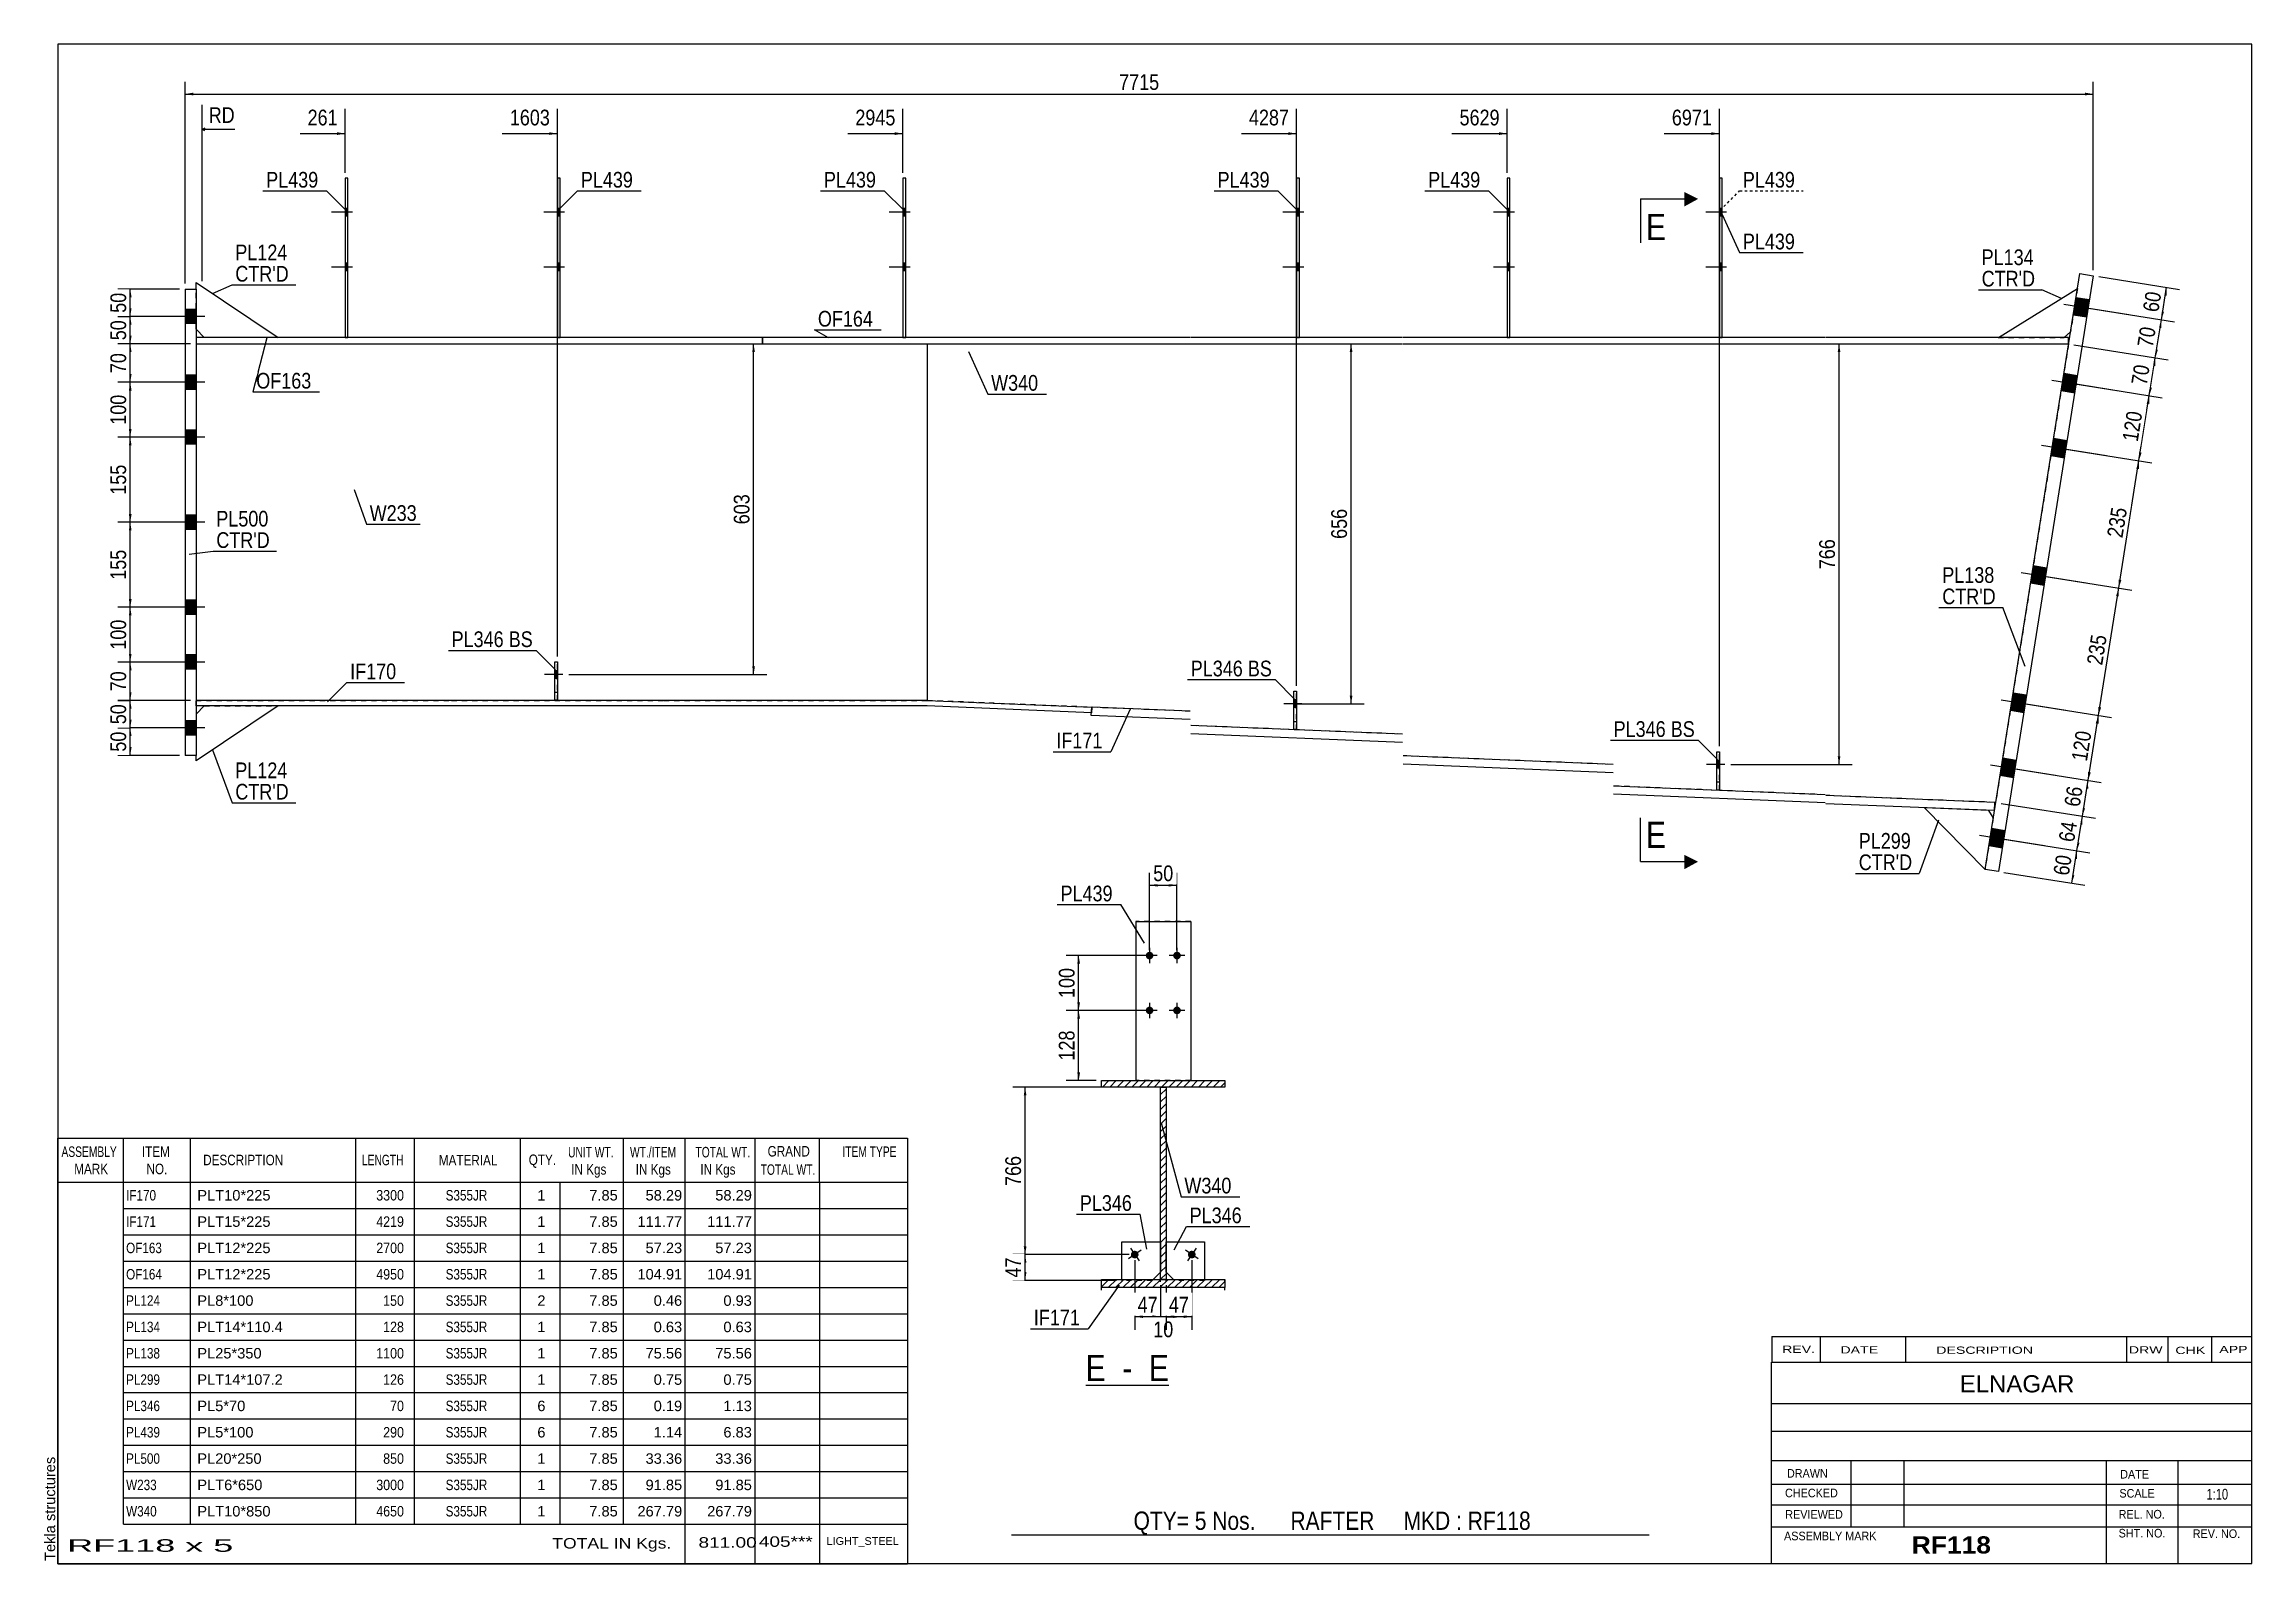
# Model space of a CAD drawing. Header units: millimetres. Extents: x -28 to 375, y -190 to 87.
import ezdxf

# ---------------------------------------------------------------- set-up
doc = ezdxf.new("R2010")
doc.units = ezdxf.units.MM
for name, pattern in [('DXK_LINE_DOT1', [1.8814, 0.9407, -0.9407]), ('DXK_LINE_DOT2', [3.9198, 1.9599, -1.9599]), ('DXK_LINE_DOT4', [0.9408, 0.4704, -0.4704])]:
    doc.linetypes.add(name, pattern=pattern)
doc.styles.add('Arial', font='ARIAL.TTF', dxfattribs={"height": 0.2})
doc.styles.add('Arial Bold', font='ARIALBD.TTF', dxfattribs={"height": 0.2})
doc.styles.add('Arial Narrow', font='ARIALN.TTF', dxfattribs={"height": 0.2})

# ---------------------------------------------------------------- blocks, each defined once
blk = doc.blocks.new('Unknown-623699545-1210')
at = {"color": 5, "linetype": 'Continuous'}
for p, q in [((374.82, 87.15), (-25.18, 87.15)), ((-25.18, 87.15), (-25.18, -189.85)), ((374.82, -189.85), (374.82, 87.15)), ((-25.18, -189.85), (374.82, -189.85))]:
    blk.add_line(p, q, dxfattribs=at)
at = {"color": 174, "linetype": 'Continuous', "style": 'Arial'}
blk.add_text('Tekla structures', height=1.9102, rotation=90, dxfattribs=at).set_placement((-25.68, -189.35))
blk = doc.blocks.new('Unknown-623699545-13 - 1516')
at = {"color": 7, "linetype": 'Continuous'}
blk.add_line((162.2, -157.32), (177.37, -157.32), dxfattribs=at)
at = {"color": 0, "linetype": 'Continuous'}
blk.add_wipeout([(165.85, -156.57), (165.85, -151.57), (162.2, -151.57), (162.2, -156.57)], dxfattribs=at)
blk.add_wipeout([(172.22, -156.57), (172.22, -151.57), (167.35, -151.57), (167.35, -156.57)], dxfattribs=at)
at = {"color": 6, "linetype": 'Continuous', "style": 'Arial Narrow'}
for s, height, p in [('E', 4.77, (162.2, -156.57)), (' - ', 4.772, (167.35, -156.57))]:
    blk.add_text(s, height=height, dxfattribs=at).set_placement(p)
at = {"color": 0, "linetype": 'Continuous'}
blk.add_wipeout([(177.37, -156.57), (177.37, -151.57), (173.72, -151.57), (173.72, -156.57)], dxfattribs=at)
at = {"color": 6, "linetype": 'Continuous', "style": 'Arial Narrow'}
blk.add_text('E', height=4.77, dxfattribs=at).set_placement((173.72, -156.57))
blk = doc.blocks.new('Part-623699545-2034 - 1712')
at = {"color": 7, "linetype": 'DXK_LINE_DOT1'}
for p, q in [((277.26, -48.85), (277.26, -41.85)), ((277.26, -41.85), (277.76, -41.85)), ((277.76, -48.85), (277.76, -41.85)), ((277.76, -48.85), (277.26, -48.85))]:
    blk.add_line(p, q, dxfattribs=at)
blk = doc.blocks.new('Bolt-623699545-1721 - 1712')
at = {"color": 3, "linetype": 'DXK_LINE_DOT2'}
for p, q in [((201.61, -33.1), (198.31, -33.1)), ((200.66, -32.4), (200.16, -32.4)), ((200.66, -33.8), (200.16, -33.8))]:
    blk.add_line(p, q, dxfattribs=at)
blk = doc.blocks.new('Bolt-623699545-1944 - 1712')
at = {"linetype": 'Continuous'}
for points in [[(27.7, 55.8), (27.7, 57.2), (27.2, 57.2), (27.2, 55.8)], [(27.7, 55.8), (27.7, 57.2), (27.2, 57.2), (27.2, 55.8)], [(27.7, 45.8), (27.7, 47.2), (27.2, 47.2), (27.2, 45.8)], [(27.7, 45.8), (27.7, 47.2), (27.2, 47.2), (27.2, 45.8)]]:
    blk.add_hatch(color=3, dxfattribs=at).paths.add_polyline_path(points)
at = {"color": 3, "linetype": 'Continuous'}
for p, q in [((28.5, 56.5), (24.7, 56.5)), ((28.5, 56.5), (24.7, 56.5)), ((27.7, 57.2), (27.2, 57.2)), ((27.7, 57.2), (27.2, 57.2)), ((27.7, 55.8), (27.2, 55.8)), ((27.7, 55.8), (27.2, 55.8)), ((28.5, 46.5), (24.7, 46.5)), ((28.5, 46.5), (24.7, 46.5)), ((27.7, 47.2), (27.2, 47.2)), ((27.7, 47.2), (27.2, 47.2)), ((27.7, 45.8), (27.2, 45.8)), ((27.7, 45.8), (27.2, 45.8))]:
    blk.add_line(p, q, dxfattribs=at)
blk = doc.blocks.new('Part-623699545-2024 - 1712')
at = {"color": 7, "linetype": 'DXK_LINE_DOT1'}
for p, q in [((65.4, -32.47), (65.4, -25.47)), ((65.4, -25.47), (65.9, -25.47)), ((65.9, -32.47), (65.9, -25.47)), ((65.9, -32.47), (65.4, -32.47))]:
    blk.add_line(p, q, dxfattribs=at)
blk = doc.blocks.new('Part-623699545-1744 - 1712')
at = {"color": 2, "linetype": 'Continuous'}
for p, q in [((200.16, -37.8), (200.16, -30.8)), ((200.16, -30.8), (200.66, -30.8)), ((200.66, -30.8), (200.66, -37.8)), ((200.66, -37.8), (200.16, -37.8))]:
    blk.add_line(p, q, dxfattribs=at)
at = {"color": 7, "linetype": 'DXK_LINE_DOT1'}
blk.add_line((200.16, -36.3), (200.66, -36.3), dxfattribs=at)
blk = doc.blocks.new('Part-623699545-2078 - 1712')
at = {"color": 2, "linetype": 'Continuous'}
for p, q in [((0, 42.5), (0, 43.7)), ((0, 43.7), (15, 33.7)), ((1.5, 33.7), (0, 35.2))]:
    blk.add_line(p, q, dxfattribs=at)
at = {"color": 7, "linetype": 'DXK_LINE_DOT1'}
for p, q in [((0, 35.2), (0, 42.5)), ((15, 33.7), (1.5, 33.7))]:
    blk.add_line(p, q, dxfattribs=at)
blk = doc.blocks.new('Bolt-623699545-1720 - 1712')
at = {"linetype": 'Continuous'}
blk.add_hatch(color=3, dxfattribs=at).paths.add_polyline_path([(200.66, -33.8), (200.66, -32.4), (200.16, -32.4), (200.16, -33.8)])
at = {"color": 3, "linetype": 'Continuous'}
for p, q in [((201.61, -33.1), (198.31, -33.1)), ((200.66, -32.4), (200.16, -32.4)), ((200.66, -33.8), (200.16, -33.8))]:
    blk.add_line(p, q, dxfattribs=at)
blk = doc.blocks.new('Bolt-623699545-1722 - 1712')
at = {"linetype": 'Continuous'}
for points in [[(201.16, 55.8), (201.16, 57.2), (200.66, 57.2), (200.66, 55.8)], [(201.16, 55.8), (201.16, 57.2), (200.66, 57.2), (200.66, 55.8)], [(201.16, 45.8), (201.16, 47.2), (200.66, 47.2), (200.66, 45.8)], [(201.16, 45.8), (201.16, 47.2), (200.66, 47.2), (200.66, 45.8)]]:
    blk.add_hatch(color=3, dxfattribs=at).paths.add_polyline_path(points)
at = {"color": 3, "linetype": 'Continuous'}
for p, q in [((201.96, 56.5), (198.16, 56.5)), ((201.96, 56.5), (198.16, 56.5)), ((201.16, 57.2), (200.66, 57.2)), ((201.16, 57.2), (200.66, 57.2)), ((201.16, 55.8), (200.66, 55.8)), ((201.16, 55.8), (200.66, 55.8)), ((201.96, 46.5), (198.16, 46.5)), ((201.96, 46.5), (198.16, 46.5)), ((201.16, 47.2), (200.66, 47.2)), ((201.16, 47.2), (200.66, 47.2)), ((201.16, 45.8), (200.66, 45.8)), ((201.16, 45.8), (200.66, 45.8))]:
    blk.add_line(p, q, dxfattribs=at)
blk = doc.blocks.new('Part-623699545-2029 - 1712')
at = {"color": 2, "linetype": 'Continuous'}
for p, q in [((277.26, -48.85), (277.26, -41.85)), ((277.26, -41.85), (277.76, -41.85)), ((277.76, -41.85), (277.76, -48.85)), ((277.76, -48.85), (277.26, -48.85))]:
    blk.add_line(p, q, dxfattribs=at)
at = {"color": 7, "linetype": 'DXK_LINE_DOT1'}
blk.add_line((277.26, -47.35), (277.76, -47.35), dxfattribs=at)
blk = doc.blocks.new('Part-623699545-1766 - 1712')
at = {"color": 7, "linetype": 'DXK_LINE_DOT1'}
for p, q in [((200.16, -37.8), (200.16, -30.8)), ((200.16, -30.8), (200.66, -30.8)), ((200.66, -37.8), (200.66, -30.8)), ((200.66, -37.8), (200.16, -37.8))]:
    blk.add_line(p, q, dxfattribs=at)
blk = doc.blocks.new('Part-623699545-1771 - 1712')
at = {"color": 2, "linetype": 'Continuous'}
for p, q in [((201.16, 62.7), (200.66, 62.7)), ((200.66, 62.7), (200.66, 33.7)), ((201.16, 33.7), (201.16, 62.7))]:
    blk.add_line(p, q, dxfattribs=at)
at = {"color": 7, "linetype": 'DXK_LINE_DOT1'}
blk.add_line((200.66, 33.7), (201.16, 33.7), dxfattribs=at)
blk = doc.blocks.new('Part-623699545-1900 - 1712')
at = {"color": 2, "linetype": 'Continuous'}
for p, q in [((27.7, 62.7), (27.2, 62.7)), ((27.2, 62.7), (27.2, 33.7)), ((27.7, 33.7), (27.7, 62.7))]:
    blk.add_line(p, q, dxfattribs=at)
at = {"color": 7, "linetype": 'DXK_LINE_DOT1'}
blk.add_line((27.2, 33.7), (27.7, 33.7), dxfattribs=at)
blk = doc.blocks.new('Part-623699545-1776 - 1712')
at = {"color": 2, "linetype": 'Continuous'}
for p, q in [((46.5, 33.7), (0, 33.7)), ((0, 32.5), (46.5, 32.5)), ((85.2, 33.7), (46.6, 33.7)), ((46.6, 32.5), (85.2, 32.5)), ((103.3, 33.7), (85.3, 33.7)), ((85.3, 32.5), (103.3, 32.5)), ((103.3, 32.5), (103.3, 33.7))]:
    blk.add_line(p, q, dxfattribs=at)
at = {"color": 7, "linetype": 'DXK_LINE_DOT1'}
blk.add_line((0, 33.7), (0, 32.5), dxfattribs=at)
blk = doc.blocks.new('Part-623699545-1798 - 1712')
at = {"color": 2, "linetype": 'Continuous'}
for p, q in [((181.26, 33.7), (103.3, 33.7)), ((103.3, 33.7), (103.3, 32.5)), ((103.3, 32.5), (181.26, 32.5)), ((219.96, 33.7), (181.36, 33.7)), ((181.36, 32.5), (219.96, 32.5)), ((258.36, 33.7), (220.06, 33.7)), ((220.06, 32.5), (258.36, 32.5)), ((297.05, 33.7), (258.46, 33.7)), ((258.46, 32.5), (297.05, 32.5)), ((341.4, 33.7), (297.15, 33.7)), ((297.15, 32.5), (341.4, 32.5)), ((341.4, 32.5), (341.4, 33.7))]:
    blk.add_line(p, q, dxfattribs=at)
blk = doc.blocks.new('Part-623699545-1803 - 1712')
at = {"color": 2, "linetype": 'Continuous'}
for p, q in [((133.3, 32.5), (133.3, -32.5)), ((328.11, -51.09), (327.94, -51.08))]:
    blk.add_line(p, q, dxfattribs=at)
at = {"color": 7, "linetype": 'DXK_LINE_DOT1'}
for p, q in [((133.3, 32.5), (181.26, 32.5)), ((181.36, 32.5), (219.96, 32.5)), ((220.06, 32.5), (258.36, 32.5)), ((258.46, 32.5), (297.05, 32.5)), ((297.15, 32.5), (341.4, 32.5)), ((341.4, 32.5), (328.11, -51.09)), ((181.26, -34.47), (133.3, -32.5)), ((219.96, -38.64), (181.36, -37.05)), ((258.36, -44.16), (220.06, -42.58)), ((297.05, -49.68), (258.46, -48.09)), ((327.94, -51.08), (297.15, -49.82))]:
    blk.add_line(p, q, dxfattribs=at)
blk = doc.blocks.new('Bolt-623699545-1936 - 1712')
at = {"linetype": 'Continuous'}
blk.add_hatch(color=3, dxfattribs=at).paths.add_polyline_path([(65.9, -28.47), (65.9, -27.07), (65.4, -27.07), (65.4, -28.47)])
at = {"color": 3, "linetype": 'Continuous'}
for p, q in [((66.85, -27.77), (63.55, -27.77)), ((65.9, -27.07), (65.4, -27.07)), ((65.9, -28.47), (65.4, -28.47))]:
    blk.add_line(p, q, dxfattribs=at)
blk = doc.blocks.new('Part-623699545-1808 - 1712')
at = {"color": 2, "linetype": 'Continuous'}
for p, q in [((46.5, -32.5), (0, -32.5)), ((46.5, -33.5), (0, -33.5)), ((85.2, -32.5), (46.6, -32.5)), ((85.2, -33.5), (46.6, -33.5)), ((133.3, -32.5), (85.3, -32.5)), ((133.28, -33.5), (85.3, -33.5)), ((163.26, -34.73), (133.28, -33.5)), ((133.3, -32.5), (163.3, -33.73)), ((163.3, -33.73), (163.26, -34.73))]:
    blk.add_line(p, q, dxfattribs=at)
at = {"color": 7, "linetype": 'DXK_LINE_DOT1'}
blk.add_line((0, -33.5), (0, -32.5), dxfattribs=at)
blk = doc.blocks.new('Part-623699545-1861 - 1712')
at = {"color": 2, "linetype": 'Continuous'}
for p, q in [((326.17, -63.3), (343.45, 45.34)), ((345.91, 44.94), (328.64, -63.69)), ((343.45, 45.34), (345.91, 44.94)), ((328.64, -63.69), (326.17, -63.3))]:
    blk.add_line(p, q, dxfattribs=at)
blk = doc.blocks.new('Part-623699545-1890 - 1712')
at = {"color": 2, "linetype": 'Continuous'}
for p, q in [((328.6, 33.7), (343.01, 42.59)), ((340.6, 33.7), (341.75, 34.69))]:
    blk.add_line(p, q, dxfattribs=at)
at = {"color": 7, "linetype": 'DXK_LINE_DOT1'}
for p, q in [((343.01, 42.59), (341.75, 34.69)), ((328.59, 33.7), (328.6, 33.7)), ((328.59, 33.7), (340.59, 33.7)), ((340.59, 33.7), (340.6, 33.7))]:
    blk.add_line(p, q, dxfattribs=at)
blk = doc.blocks.new('Part-623699545-1895 - 1712')
at = {"color": 2, "linetype": 'Continuous'}
for p, q in [((66.4, 62.7), (65.9, 62.7)), ((65.9, 62.7), (65.9, 33.7)), ((66.4, 33.7), (66.4, 62.7))]:
    blk.add_line(p, q, dxfattribs=at)
at = {"color": 7, "linetype": 'DXK_LINE_DOT1'}
blk.add_line((65.9, 33.7), (66.4, 33.7), dxfattribs=at)
blk = doc.blocks.new('Part-623699545-1905 - 1712')
at = {"color": 2, "linetype": 'Continuous'}
for p, q in [((129.39, 62.7), (128.89, 62.7)), ((128.89, 62.7), (128.89, 33.7)), ((129.39, 33.7), (129.39, 62.7))]:
    blk.add_line(p, q, dxfattribs=at)
at = {"color": 7, "linetype": 'DXK_LINE_DOT1'}
blk.add_line((128.89, 33.7), (129.39, 33.7), dxfattribs=at)
blk = doc.blocks.new('Part-623699545-1910 - 1712')
at = {"color": 2, "linetype": 'Continuous'}
for p, q in [((239.56, 62.7), (239.06, 62.7)), ((239.06, 62.7), (239.06, 33.7)), ((239.56, 33.7), (239.56, 62.7))]:
    blk.add_line(p, q, dxfattribs=at)
at = {"color": 7, "linetype": 'DXK_LINE_DOT1'}
blk.add_line((239.06, 33.7), (239.56, 33.7), dxfattribs=at)
blk = doc.blocks.new('Bolt-623699545-1937 - 1712')
at = {"color": 3, "linetype": 'DXK_LINE_DOT2'}
for p, q in [((66.85, -27.77), (63.55, -27.77)), ((65.9, -27.07), (65.4, -27.07)), ((65.9, -28.47), (65.4, -28.47))]:
    blk.add_line(p, q, dxfattribs=at)
blk = doc.blocks.new('Bolt-623699545-1938 - 1712')
at = {"linetype": 'Continuous'}
blk.add_hatch(color=3, dxfattribs=at).paths.add_polyline_path([(277.76, -44.85), (277.76, -43.45), (277.26, -43.45), (277.26, -44.85)])
at = {"color": 3, "linetype": 'Continuous'}
for p, q in [((278.71, -44.15), (275.41, -44.15)), ((277.76, -43.45), (277.26, -43.45)), ((277.76, -44.85), (277.26, -44.85))]:
    blk.add_line(p, q, dxfattribs=at)
blk = doc.blocks.new('Part-623699545-2107 - 1712')
at = {"color": 2, "linetype": 'Continuous'}
for p, q in [((-2, 42.5), (0, 42.5)), ((-2, 42.5), (-2, -42.5)), ((0, 42.5), (0, -42.5)), ((0, -42.5), (-2, -42.5))]:
    blk.add_line(p, q, dxfattribs=at)
blk = doc.blocks.new('Part-623699545-2002 - 1712')
at = {"color": 2, "linetype": 'Continuous'}
for p, q in [((65.4, -32.47), (65.4, -25.47)), ((65.4, -25.47), (65.9, -25.47)), ((65.9, -25.47), (65.9, -32.47)), ((65.9, -32.47), (65.4, -32.47))]:
    blk.add_line(p, q, dxfattribs=at)
at = {"color": 7, "linetype": 'DXK_LINE_DOT1'}
blk.add_line((65.4, -30.97), (65.9, -30.97), dxfattribs=at)
blk = doc.blocks.new('Bolt-623699545-1939 - 1712')
at = {"color": 3, "linetype": 'DXK_LINE_DOT2'}
for p, q in [((278.71, -44.15), (275.41, -44.15)), ((277.76, -43.45), (277.26, -43.45)), ((277.76, -44.85), (277.26, -44.85))]:
    blk.add_line(p, q, dxfattribs=at)
blk = doc.blocks.new('Bolt-623699545-1940 - 1712')
at = {"linetype": 'Continuous'}
for points in [[(278.25, 55.8), (278.25, 57.2), (277.75, 57.2), (277.75, 55.8)], [(278.25, 55.8), (278.25, 57.2), (277.75, 57.2), (277.75, 55.8)], [(278.25, 45.8), (278.25, 47.2), (277.75, 47.2), (277.75, 45.8)], [(278.25, 45.8), (278.25, 47.2), (277.75, 47.2), (277.75, 45.8)]]:
    blk.add_hatch(color=3, dxfattribs=at).paths.add_polyline_path(points)
at = {"color": 3, "linetype": 'Continuous'}
for p, q in [((279.05, 56.5), (275.25, 56.5)), ((279.05, 56.5), (275.25, 56.5)), ((278.25, 57.2), (277.75, 57.2)), ((278.25, 57.2), (277.75, 57.2)), ((278.25, 55.8), (277.75, 55.8)), ((278.25, 55.8), (277.75, 55.8)), ((279.05, 46.5), (275.25, 46.5)), ((279.05, 46.5), (275.25, 46.5)), ((278.25, 47.2), (277.75, 47.2)), ((278.25, 47.2), (277.75, 47.2)), ((278.25, 45.8), (277.75, 45.8)), ((278.25, 45.8), (277.75, 45.8))]:
    blk.add_line(p, q, dxfattribs=at)
blk = doc.blocks.new('Bolt-623699545-1941 - 1712')
at = {"linetype": 'Continuous'}
for points in [[(-2, 38.8), (-2, 36.2), (0, 36.2), (0, 38.8)], [(-2, 38.8), (-2, 36.2), (0, 36.2), (0, 38.8)], [(-2, 26.8), (-2, 24.2), (0, 24.2), (0, 26.8)], [(-2, 26.8), (-2, 24.2), (0, 24.2), (0, 26.8)], [(-2, 16.8), (-2, 14.2), (0, 14.2), (0, 16.8)], [(-2, 16.8), (-2, 14.2), (0, 14.2), (0, 16.8)], [(-2, 1.3), (-2, -1.3), (0, -1.3), (0, 1.3)], [(-2, 1.3), (-2, -1.3), (0, -1.3), (0, 1.3)], [(-2, -14.2), (-2, -16.8), (0, -16.8), (0, -14.2)], [(-2, -14.2), (-2, -16.8), (0, -16.8), (0, -14.2)], [(-2, -24.2), (-2, -26.8), (0, -26.8), (0, -24.2)], [(-2, -24.2), (-2, -26.8), (0, -26.8), (0, -24.2)], [(-2, -36.2), (-2, -38.8), (0, -38.8), (0, -36.2)], [(-2, -36.2), (-2, -38.8), (0, -38.8), (0, -36.2)]]:
    blk.add_hatch(color=3, dxfattribs=at).paths.add_polyline_path(points)
at = {"color": 3, "linetype": 'Continuous'}
for p, q in [((1.59, 37.5), (-9, 37.5)), ((1.59, 37.5), (-9, 37.5)), ((0, 38.8), (-2, 38.8)), ((0, 38.8), (-2, 38.8)), ((0, 36.2), (-2, 36.2)), ((0, 36.2), (-2, 36.2)), ((1.59, 25.5), (-9, 25.5)), ((1.59, 25.5), (-9, 25.5)), ((0, 26.8), (-2, 26.8)), ((0, 26.8), (-2, 26.8)), ((0, 24.2), (-2, 24.2)), ((0, 24.2), (-2, 24.2)), ((0, 16.8), (-2, 16.8)), ((0, 16.8), (-2, 16.8)), ((1.59, 15.5), (-9, 15.5)), ((1.59, 15.5), (-9, 15.5)), ((0, 14.2), (-2, 14.2)), ((0, 14.2), (-2, 14.2)), ((0, 1.3), (-2, 1.3)), ((0, 1.3), (-2, 1.3)), ((1.59, 0), (-9, 0)), ((1.59, 0), (-9, 0)), ((0, -1.3), (-2, -1.3)), ((0, -1.3), (-2, -1.3)), ((1.59, -15.5), (-9, -15.5)), ((1.59, -15.5), (-9, -15.5)), ((0, -14.2), (-2, -14.2)), ((0, -14.2), (-2, -14.2)), ((0, -16.8), (-2, -16.8)), ((0, -16.8), (-2, -16.8)), ((1.59, -25.5), (-9, -25.5)), ((1.59, -25.5), (-9, -25.5)), ((0, -24.2), (-2, -24.2)), ((0, -24.2), (-2, -24.2)), ((0, -26.8), (-2, -26.8)), ((0, -26.8), (-2, -26.8)), ((0, -36.2), (-2, -36.2)), ((0, -36.2), (-2, -36.2)), ((1.59, -37.5), (-9, -37.5)), ((1.59, -37.5), (-9, -37.5)), ((0, -38.8), (-2, -38.8)), ((0, -38.8), (-2, -38.8))]:
    blk.add_line(p, q, dxfattribs=at)
blk = doc.blocks.new('Bolt-623699545-1942 - 1712')
at = {"linetype": 'Continuous'}
for points in [[(239.56, 55.8), (239.56, 57.2), (239.06, 57.2), (239.06, 55.8)], [(239.56, 55.8), (239.56, 57.2), (239.06, 57.2), (239.06, 55.8)], [(239.56, 45.8), (239.56, 47.2), (239.06, 47.2), (239.06, 45.8)], [(239.56, 45.8), (239.56, 47.2), (239.06, 47.2), (239.06, 45.8)]]:
    blk.add_hatch(color=3, dxfattribs=at).paths.add_polyline_path(points)
at = {"color": 3, "linetype": 'Continuous'}
for p, q in [((240.36, 56.5), (236.56, 56.5)), ((240.36, 56.5), (236.56, 56.5)), ((239.56, 57.2), (239.06, 57.2)), ((239.56, 57.2), (239.06, 57.2)), ((239.56, 55.8), (239.06, 55.8)), ((239.56, 55.8), (239.06, 55.8)), ((240.36, 46.5), (236.56, 46.5)), ((240.36, 46.5), (236.56, 46.5)), ((239.56, 47.2), (239.06, 47.2)), ((239.56, 47.2), (239.06, 47.2)), ((239.56, 45.8), (239.06, 45.8)), ((239.56, 45.8), (239.06, 45.8))]:
    blk.add_line(p, q, dxfattribs=at)
blk = doc.blocks.new('Bolt-623699545-1943 - 1712')
at = {"linetype": 'Continuous'}
for points in [[(129.39, 55.8), (129.39, 57.2), (128.89, 57.2), (128.89, 55.8)], [(129.39, 55.8), (129.39, 57.2), (128.89, 57.2), (128.89, 55.8)], [(129.39, 45.8), (129.39, 47.2), (128.89, 47.2), (128.89, 45.8)], [(129.39, 45.8), (129.39, 47.2), (128.89, 47.2), (128.89, 45.8)]]:
    blk.add_hatch(color=3, dxfattribs=at).paths.add_polyline_path(points)
at = {"color": 3, "linetype": 'Continuous'}
for p, q in [((130.19, 56.5), (126.39, 56.5)), ((130.19, 56.5), (126.39, 56.5)), ((129.39, 57.2), (128.89, 57.2)), ((129.39, 57.2), (128.89, 57.2)), ((129.39, 55.8), (128.89, 55.8)), ((129.39, 55.8), (128.89, 55.8)), ((130.19, 46.5), (126.39, 46.5)), ((130.19, 46.5), (126.39, 46.5)), ((129.39, 47.2), (128.89, 47.2)), ((129.39, 47.2), (128.89, 47.2)), ((129.39, 45.8), (128.89, 45.8)), ((129.39, 45.8), (128.89, 45.8))]:
    blk.add_line(p, q, dxfattribs=at)
blk = doc.blocks.new('Bolt-623699545-1945 - 1712')
at = {"linetype": 'Continuous'}
for points in [[(66.4, 55.8), (66.4, 57.2), (65.9, 57.2), (65.9, 55.8)], [(66.4, 55.8), (66.4, 57.2), (65.9, 57.2), (65.9, 55.8)], [(66.4, 45.8), (66.4, 47.2), (65.9, 47.2), (65.9, 45.8)], [(66.4, 45.8), (66.4, 47.2), (65.9, 47.2), (65.9, 45.8)]]:
    blk.add_hatch(color=3, dxfattribs=at).paths.add_polyline_path(points)
at = {"color": 3, "linetype": 'Continuous'}
for p, q in [((67.2, 56.5), (63.4, 56.5)), ((67.2, 56.5), (63.4, 56.5)), ((66.4, 57.2), (65.9, 57.2)), ((66.4, 57.2), (65.9, 57.2)), ((66.4, 55.8), (65.9, 55.8)), ((66.4, 55.8), (65.9, 55.8)), ((67.2, 46.5), (63.4, 46.5)), ((67.2, 46.5), (63.4, 46.5)), ((66.4, 47.2), (65.9, 47.2)), ((66.4, 47.2), (65.9, 47.2)), ((66.4, 45.8), (65.9, 45.8)), ((66.4, 45.8), (65.9, 45.8))]:
    blk.add_line(p, q, dxfattribs=at)
blk = doc.blocks.new('Bolt-623699545-1946 - 1712')
at = {"linetype": 'Continuous'}
for points in [[(342.75, 40.99), (342.25, 37.83), (344.72, 37.44), (345.22, 40.6)], [(342.75, 40.99), (342.25, 37.83), (344.72, 37.44), (345.22, 40.6)], [(340.56, 27.17), (340.05, 24.01), (342.52, 23.61), (343.02, 26.77)], [(340.56, 27.17), (340.05, 24.01), (342.52, 23.61), (343.02, 26.77)], [(338.67, 15.31), (338.17, 12.15), (340.64, 11.76), (341.14, 14.92)], [(338.67, 15.31), (338.17, 12.15), (340.64, 11.76), (341.14, 14.92)], [(334.98, -7.89), (334.48, -11.05), (336.95, -11.45), (337.45, -8.29)], [(334.98, -7.89), (334.48, -11.05), (336.95, -11.45), (337.45, -8.29)], [(331.29, -31.1), (330.79, -34.26), (333.26, -34.66), (333.76, -31.49)], [(331.29, -31.1), (330.79, -34.26), (333.26, -34.66), (333.76, -31.49)], [(329.41, -42.95), (328.9, -46.11), (331.37, -46.51), (331.87, -43.35)], [(329.41, -42.95), (328.9, -46.11), (331.37, -46.51), (331.87, -43.35)], [(327.36, -55.79), (326.86, -58.95), (329.33, -59.34), (329.83, -56.18)], [(327.36, -55.79), (326.86, -58.95), (329.33, -59.34), (329.83, -56.18)]]:
    blk.add_hatch(color=3, dxfattribs=at).paths.add_polyline_path(points)
at = {"color": 3, "linetype": 'Continuous'}
for p, q in [((342.75, 40.99), (345.22, 40.6)), ((342.75, 40.99), (345.22, 40.6)), ((340.55, 39.72), (352.38, 37.84)), ((340.55, 39.72), (352.38, 37.84)), ((342.25, 37.83), (344.72, 37.44)), ((342.25, 37.83), (344.72, 37.44)), ((338.35, 25.9), (350.18, 24.02)), ((338.35, 25.9), (350.18, 24.02)), ((340.56, 27.17), (343.02, 26.77)), ((340.56, 27.17), (343.02, 26.77)), ((340.05, 24.01), (342.52, 23.61)), ((340.05, 24.01), (342.52, 23.61)), ((336.47, 14.04), (348.3, 12.16)), ((336.47, 14.04), (348.3, 12.16)), ((338.17, 12.15), (340.64, 11.76)), ((338.17, 12.15), (340.64, 11.76)), ((338.67, 15.31), (341.14, 14.92)), ((338.67, 15.31), (341.14, 14.92)), ((334.98, -7.89), (337.45, -8.29)), ((334.98, -7.89), (337.45, -8.29)), ((332.78, -9.16), (344.61, -11.04)), ((332.78, -9.16), (344.61, -11.04)), ((334.48, -11.05), (336.95, -11.45)), ((334.48, -11.05), (336.95, -11.45)), ((331.29, -31.1), (333.76, -31.49)), ((331.29, -31.1), (333.76, -31.49)), ((329.09, -32.37), (340.92, -34.25)), ((329.09, -32.37), (340.92, -34.25)), ((330.79, -34.26), (333.26, -34.66)), ((330.79, -34.26), (333.26, -34.66)), ((327.2, -44.22), (339.03, -46.1)), ((327.2, -44.22), (339.03, -46.1)), ((329.41, -42.95), (331.87, -43.35)), ((329.41, -42.95), (331.87, -43.35)), ((328.9, -46.11), (331.37, -46.51)), ((328.9, -46.11), (331.37, -46.51)), ((327.36, -55.79), (329.83, -56.18)), ((327.36, -55.79), (329.83, -56.18)), ((325.16, -57.06), (336.99, -58.94)), ((325.16, -57.06), (336.99, -58.94)), ((326.86, -58.95), (329.33, -59.34)), ((326.86, -58.95), (329.33, -59.34))]:
    blk.add_line(p, q, dxfattribs=at)
blk = doc.blocks.new('Part-623699545-2039 - 1712')
at = {"color": 2, "linetype": 'Continuous'}
for p, q in [((278.25, 62.7), (277.75, 62.7)), ((277.75, 62.7), (277.75, 33.7)), ((278.25, 33.7), (278.25, 62.7))]:
    blk.add_line(p, q, dxfattribs=at)
at = {"color": 7, "linetype": 'DXK_LINE_DOT1'}
blk.add_line((277.75, 33.7), (278.25, 33.7), dxfattribs=at)
blk = doc.blocks.new('Part-623699545-1975 - 1712')
at = {"color": 2, "linetype": 'Continuous'}
for p, q in [((326.17, -63.3), (315.15, -52.06)), ((326.88, -52.55), (315.15, -52.06)), ((327.67, -53.85), (326.88, -52.55))]:
    blk.add_line(p, q, dxfattribs=at)
at = {"color": 7, "linetype": 'DXK_LINE_DOT1'}
blk.add_line((327.67, -53.85), (326.17, -63.3), dxfattribs=at)
blk = doc.blocks.new('Part-623699545-1980 - 1712')
at = {"color": 7, "linetype": 'DXK_LINE_DOT1'}
for p, q in [((0, 32.5), (0, -32.5)), ((0, 32.5), (46.5, 32.5)), ((46.6, 32.5), (85.2, 32.5)), ((85.3, 32.5), (133.3, 32.5)), ((133.3, 32.5), (133.3, -32.5)), ((0, -32.5), (46.5, -32.5)), ((46.6, -32.5), (85.2, -32.5)), ((85.3, -32.5), (133.3, -32.5))]:
    blk.add_line(p, q, dxfattribs=at)
blk = doc.blocks.new('Part-623699545-2073 - 1712')
at = {"color": 2, "linetype": 'Continuous'}
for p, q in [((15, -33.5), (0, -43.5)), ((1.5, -33.5), (0, -35)), ((0, -43.5), (0, -42.5))]:
    blk.add_line(p, q, dxfattribs=at)
at = {"color": 7, "linetype": 'DXK_LINE_DOT1'}
for p, q in [((0, -35), (0, -42.5)), ((1.5, -33.5), (15, -33.5))]:
    blk.add_line(p, q, dxfattribs=at)
blk = doc.blocks.new('Part-623699545-2044 - 1712')
at = {"color": 2, "linetype": 'Continuous'}
for p, q in [((163.23, -35.23), (163.3, -33.73)), ((181.26, -35.98), (163.23, -35.23)), ((181.26, -34.47), (163.3, -33.73)), ((219.96, -38.64), (181.36, -37.05)), ((219.96, -40.14), (181.36, -38.55)), ((258.36, -44.16), (220.06, -42.58)), ((258.36, -45.66), (220.06, -44.08)), ((297.05, -49.68), (258.46, -48.09)), ((297.05, -51.18), (258.46, -49.6)), ((327.94, -51.08), (297.15, -49.82)), ((327.88, -52.58), (297.15, -51.32)), ((327.88, -52.56), (327.94, -51.08))]:
    blk.add_line(p, q, dxfattribs=at)
at = {"color": 7, "linetype": 'DXK_LINE_DOT1'}
for q in [(327.88, -52.56), (327.88, -52.58)]:
    blk.add_line((327.88, -52.58), q, dxfattribs=at)
blk = doc.blocks.new('Bolt-623699545-1572 - 1516')
at = {"linetype": 'Continuous'}
for points in [[(174.55, -79, -1), (173.15, -79, -1)], [(179.55, -79, -1), (178.15, -79, -1)], [(174.55, -89, -1), (173.15, -89, -1)], [(179.55, -89, -1), (178.15, -89, -1)]]:
    blk.add_hatch(color=3, dxfattribs=at).paths.add_polyline_path(points)
at = {"color": 3, "linetype": 'Continuous'}
for p, q in [((175.25, -79), (172.45, -79)), ((173.85, -77.6), (173.85, -80.4)), ((180.25, -79), (177.45, -79)), ((178.85, -77.6), (178.85, -80.4)), ((173.85, -87.6), (173.85, -90.4)), ((178.85, -87.6), (178.85, -90.4)), ((175.25, -89), (172.45, -89)), ((180.25, -89), (177.45, -89))]:
    blk.add_line(p, q, dxfattribs=at)
blk = doc.blocks.new('Part-623699545-1548 - 1516')
at = {"linetype": 'Continuous'}
h = blk.add_hatch(dxfattribs=at)
h.set_pattern_fill('', scale=0.3, style=0, pattern_type=0)
h.set_pattern_definition([(45, (165.0975, -138.0325), (-0.67352, 0.67352), [])])
h.paths.add_polyline_path([(187.6, -138.03), (165.1, -138.03), (165.1, -139.53), (187.6, -139.53)])
at = {"color": 7, "linetype": 'DXK_LINE_DOT1'}
for p, q in [((165.1, -138.48), (165.1, -138.03)), ((187.6, -138.48), (187.6, -138.03))]:
    blk.add_line(p, q, dxfattribs=at)
at = {"color": 2, "linetype": 'Continuous'}
for p, q in [((165.1, -138.03), (187.6, -138.03)), ((165.1, -139.53), (165.1, -138.03)), ((165.1, -139.98), (165.1, -139.53)), ((187.6, -139.53), (165.1, -139.53)), ((187.6, -138.03), (187.6, -139.53)), ((187.6, -139.98), (187.6, -139.53))]:
    blk.add_line(p, q, dxfattribs=at)
blk = doc.blocks.new('Bolt-623699545-1573 - 1516')
at = {"linetype": 'Continuous'}
blk.add_hatch(color=3, dxfattribs=at).paths.add_polyline_path([(171.72, -133.11, -1), (170.57, -133.91, -1)])
at = {"color": 3, "linetype": 'Continuous'}
for p, q in [((172.3, -132.72), (169.99, -134.3)), ((170.35, -132.36), (171.94, -134.66))]:
    blk.add_line(p, q, dxfattribs=at)
blk = doc.blocks.new('Part-623699545-1549 - 1516')
at = {"color": 2, "linetype": 'Continuous'}
for p, q in [((171.35, -72.8), (181.35, -72.8)), ((171.35, -72.8), (171.35, -101.8)), ((181.35, -72.8), (181.35, -101.8))]:
    blk.add_line(p, q, dxfattribs=at)
at = {"color": 7, "linetype": 'DXK_LINE_DOT1'}
for p, q in [((181.35, -72.8), (171.35, -72.8)), ((181.35, -101.8), (171.35, -101.8))]:
    blk.add_line(p, q, dxfattribs=at)
blk = doc.blocks.new('Part-623699545-1571 - 1516')
at = {"color": 2, "linetype": 'Continuous'}
for p, q in [((168.82, -131.21), (175.82, -131.21)), ((168.82, -138.03), (168.82, -131.21)), ((175.82, -131.21), (175.82, -136.71)), ((174.5, -138.03), (175.82, -136.71))]:
    blk.add_line(p, q, dxfattribs=at)
at = {"color": 7, "linetype": 'DXK_LINE_DOT1'}
for p, q in [((168.82, -131.21), (175.82, -131.21)), ((168.82, -138.21), (168.82, -138.03)), ((174.32, -138.21), (168.82, -138.21)), ((174.5, -138.03), (174.32, -138.21))]:
    blk.add_line(p, q, dxfattribs=at)
blk = doc.blocks.new('Bolt-623699545-1574 - 1516')
at = {"linetype": 'Continuous'}
blk.add_hatch(color=3, dxfattribs=at).paths.add_polyline_path([(182.12, -133.91, -1), (180.97, -133.11, -1)])
at = {"color": 3, "linetype": 'Continuous'}
for p, q in [((182.7, -134.3), (180.39, -132.72)), ((182.34, -132.36), (180.75, -134.66))]:
    blk.add_line(p, q, dxfattribs=at)
blk = doc.blocks.new('Part-623699545-1588 - 1516')
at = {"linetype": 'Continuous'}
h = blk.add_hatch(dxfattribs=at)
h.set_pattern_fill('', scale=0.3, style=0, pattern_type=0)
h.set_pattern_definition([(45, (165.0975, -101.7969), (-0.67352, 0.67352), [])])
h.paths.add_polyline_path([(187.6, -101.8), (165.1, -101.8), (165.1, -103), (187.6, -103)])
at = {"color": 2, "linetype": 'Continuous'}
for p, q in [((165.1, -101.8), (187.6, -101.8)), ((165.1, -103), (165.1, -101.8)), ((187.6, -103), (165.1, -103)), ((187.6, -101.8), (187.6, -103))]:
    blk.add_line(p, q, dxfattribs=at)
blk = doc.blocks.new('Part-623699545-1610 - 1516')
at = {"linetype": 'Continuous'}
h = blk.add_hatch(dxfattribs=at)
h.set_pattern_fill('', scale=0.3, style=0, pattern_type=0)
h.set_pattern_definition([(45, (175.8475, -102.9969), (-0.67352, 0.67352), [])])
h.paths.add_polyline_path([(176.85, -103), (175.85, -103), (175.85, -138.03), (176.85, -138.03)])
at = {"color": 2, "linetype": 'Continuous'}
for p, q in [((175.85, -103), (176.85, -103)), ((175.85, -113), (175.85, -103)), ((176.85, -103), (176.85, -113)), ((175.85, -138.03), (175.85, -113.1)), ((176.85, -113.1), (176.85, -138.03)), ((176.85, -138.03), (175.85, -138.03))]:
    blk.add_line(p, q, dxfattribs=at)
at = {"color": 7, "linetype": 'DXK_LINE_DOT1'}
for p, q in [((175.85, -138.48), (175.85, -138.03)), ((176.85, -138.48), (176.85, -138.03))]:
    blk.add_line(p, q, dxfattribs=at)
blk = doc.blocks.new('Part-623699545-1616 - 1516')
at = {"color": 2, "linetype": 'Continuous'}
for p, q in [((176.88, -136.71), (176.88, -131.21)), ((176.88, -131.21), (183.88, -131.21)), ((183.88, -131.21), (183.88, -138.03)), ((178.2, -138.03), (176.88, -136.71))]:
    blk.add_line(p, q, dxfattribs=at)
at = {"color": 7, "linetype": 'DXK_LINE_DOT1'}
for p, q in [((176.88, -131.21), (183.88, -131.21)), ((178.38, -138.21), (178.2, -138.03)), ((183.88, -138.21), (178.38, -138.21)), ((183.88, -138.03), (183.88, -138.21))]:
    blk.add_line(p, q, dxfattribs=at)
blk = doc.blocks.new('StraightDimension-623699545-4593 - 1712')
at = {"linetype": 'Continuous'}
blk.add_hatch(color=7, dxfattribs=at).paths.add_polyline_path([(25.7, 71.09), (27.2, 70.84), (25.7, 70.59)])
at = {"color": 7, "linetype": 'Continuous'}
for p, q in [((27.2, 63.7), (27.2, 75.34)), ((18.96, 70.84), (27.2, 70.84))]:
    blk.add_line(p, q, dxfattribs=at)
at = {"color": 0, "linetype": 'Continuous'}
blk.add_wipeout([(7.66, 72.19), (7.66, 76.39), (1.71, 76.39), (1.71, 72.19)], dxfattribs=at)
at = {"color": 7, "linetype": 'Continuous'}
for p, q in [((1.12, 43.95), (1.12, 76.09)), ((1.62, 71.84), (1.12, 71.59)), ((1.62, 71.34), (1.12, 71.59)), ((7.06, 71.59), (1.12, 71.59))]:
    blk.add_line(p, q, dxfattribs=at)
at = {"color": 3, "linetype": 'Continuous', "style": 'Arial Narrow'}
blk.add_text('RD', height=2.863, dxfattribs=at).set_placement((2.31, 72.79))
at = {"color": 0}
blk.add_wipeout([(26.42, 71.74), (26.42, 75.94), (19.74, 75.94), (19.74, 71.74)], dxfattribs=at)
at = {"color": 3, "style": 'Arial Narrow'}
blk.add_text('261', height=2.863, dxfattribs=at).set_placement((20.34, 72.34))
blk = doc.blocks.new('StraightDimension-623699545-2121 - 1712')
at = {"linetype": 'Continuous'}
for points in [[(342.45, -61.33), (342.93, -59.89), (342.94, -61.41)], [(342.47, -64.37), (341.99, -65.81), (341.98, -64.29)]]:
    blk.add_hatch(color=7, dxfattribs=at).paths.add_polyline_path(points)
at = {"color": 7, "linetype": 'Continuous'}
for p, q in [((328.09, -57.53), (345.3, -60.26)), ((341.99, -65.81), (342.93, -59.89)), ((329.63, -63.85), (344.36, -66.19))]:
    blk.add_line(p, q, dxfattribs=at)
at = {"color": 0}
blk.add_wipeout([(342.69, -60.43), (338.54, -59.77), (337.78, -64.56), (341.93, -65.22)], dxfattribs=at)
at = {"color": 3, "style": 'Arial Narrow'}
blk.add_text('60', height=2.863, rotation=80.9647, dxfattribs=at).set_placement((341.43, -64.54))
blk = doc.blocks.new('StraightDimension-623699545-2127 - 1712')
at = {"linetype": 'Continuous'}
for points in [[(343.45, -55.05), (343.93, -53.6), (343.94, -55.13)], [(343.41, -58.45), (342.93, -59.89), (342.92, -58.37)]]:
    blk.add_hatch(color=7, dxfattribs=at).paths.add_polyline_path(points)
at = {"color": 7, "linetype": 'Continuous'}
for p, q in [((329.1, -51.25), (346.3, -53.98)), ((342.93, -59.89), (343.93, -53.6)), ((328.09, -57.53), (345.3, -60.26))]:
    blk.add_line(p, q, dxfattribs=at)
at = {"color": 0}
blk.add_wipeout([(343.66, -54.32), (339.51, -53.66), (338.75, -58.46), (342.9, -59.12)], dxfattribs=at)
at = {"color": 3, "style": 'Arial Narrow'}
blk.add_text('64', height=2.863, rotation=80.9647, dxfattribs=at).set_placement((342.4, -58.43))
blk = doc.blocks.new('StraightDimension-623699545-2140 - 1712')
at = {"linetype": 'Continuous'}
for points in [[(350.06, -13.43), (350.55, -11.99), (350.56, -13.51)], [(347.34, -33.75), (346.86, -35.2), (346.84, -33.68)]]:
    blk.add_hatch(color=7, dxfattribs=at).paths.add_polyline_path(points)
at = {"color": 7, "linetype": 'Continuous'}
for p, q in [((335.72, -9.63), (352.92, -12.36)), ((346.86, -35.2), (350.55, -11.99)), ((332.03, -32.84), (349.23, -35.57))]:
    blk.add_line(p, q, dxfattribs=at)
at = {"color": 0}
blk.add_wipeout([(349.08, -20.27), (344.93, -19.61), (343.88, -26.21), (348.03, -26.87)], dxfattribs=at)
at = {"color": 3, "style": 'Arial Narrow'}
blk.add_text('235', height=2.863, rotation=80.9647, dxfattribs=at).set_placement((347.53, -26.18))
blk = doc.blocks.new('StraightDimension-623699545-2143 - 1712')
at = {"linetype": 'Continuous'}
for points in [[(353.75, 9.78), (354.24, 11.22), (354.25, 9.7)], [(351.03, -10.55), (350.55, -11.99), (350.54, -10.47)]]:
    blk.add_hatch(color=7, dxfattribs=at).paths.add_polyline_path(points)
at = {"color": 7, "linetype": 'Continuous'}
for p, q in [((339.41, 13.58), (356.61, 10.84)), ((350.55, -11.99), (354.24, 11.22)), ((335.72, -9.63), (352.92, -12.36))]:
    blk.add_line(p, q, dxfattribs=at)
at = {"color": 0}
blk.add_wipeout([(352.77, 2.94), (348.62, 3.6), (347.57, -3), (351.72, -3.66)], dxfattribs=at)
at = {"color": 3, "style": 'Arial Narrow'}
blk.add_text('235', height=2.863, rotation=80.9647, dxfattribs=at).set_placement((351.22, -2.97))
blk = doc.blocks.new('StraightDimension-623699545-2146 - 1712')
at = {"linetype": 'Continuous'}
for points in [[(355.64, 21.64), (356.12, 23.08), (356.13, 21.56)], [(354.72, 12.66), (354.24, 11.22), (354.23, 12.74)]]:
    blk.add_hatch(color=7, dxfattribs=at).paths.add_polyline_path(points)
at = {"color": 7, "linetype": 'Continuous'}
for p, q in [((341.29, 25.44), (358.49, 22.7)), ((354.24, 11.22), (356.12, 23.08)), ((339.41, 13.58), (356.61, 10.84))]:
    blk.add_line(p, q, dxfattribs=at)
at = {"color": 0}
blk.add_wipeout([(355.56, 20.47), (351.41, 21.13), (350.36, 14.53), (354.51, 13.87)], dxfattribs=at)
at = {"color": 3, "style": 'Arial Narrow'}
blk.add_text('120', height=2.863, rotation=80.9647, dxfattribs=at).set_placement((354.01, 14.56))
blk = doc.blocks.new('StraightDimension-623699545-2152 - 1712')
at = {"linetype": 'Continuous'}
for points in [[(356.74, 28.54), (357.22, 29.98), (357.23, 28.46)], [(356.6, 24.52), (356.12, 23.08), (356.11, 24.6)]]:
    blk.add_hatch(color=7, dxfattribs=at).paths.add_polyline_path(points)
at = {"color": 7, "linetype": 'Continuous'}
for p, q in [((342.39, 32.34), (359.59, 29.61)), ((356.12, 23.08), (357.22, 29.98)), ((341.29, 25.44), (358.49, 22.7))]:
    blk.add_line(p, q, dxfattribs=at)
at = {"color": 0}
blk.add_wipeout([(356.9, 28.95), (352.76, 29.61), (351.99, 24.82), (356.14, 24.16)], dxfattribs=at)
at = {"color": 3, "style": 'Arial Narrow'}
blk.add_text('70', height=2.863, rotation=80.9647, dxfattribs=at).set_placement((355.64, 24.84))
blk = doc.blocks.new('StraightDimension-623699545-2161 - 1712')
at = {"linetype": 'Continuous'}
for points in [[(344.49, -48.49), (344.97, -47.05), (344.98, -48.57)], [(344.41, -52.16), (343.93, -53.6), (343.92, -52.08)]]:
    blk.add_hatch(color=7, dxfattribs=at).paths.add_polyline_path(points)
at = {"color": 7, "linetype": 'Continuous'}
for p, q in [((330.14, -44.69), (347.34, -47.43)), ((343.93, -53.6), (344.97, -47.05)), ((329.1, -51.25), (346.3, -53.98))]:
    blk.add_line(p, q, dxfattribs=at)
at = {"color": 0}
blk.add_wipeout([(344.68, -47.91), (340.54, -47.25), (339.77, -52.04), (343.92, -52.7)], dxfattribs=at)
at = {"color": 3, "style": 'Arial Narrow'}
blk.add_text('66', height=2.863, rotation=80.9647, dxfattribs=at).set_placement((343.42, -52.01))
blk = doc.blocks.new('StraightDimension-623699545-2170 - 1712')
at = {"linetype": 'Continuous'}
for points in [[(346.37, -36.64), (346.86, -35.2), (346.87, -36.72)], [(345.45, -45.61), (344.97, -47.05), (344.96, -45.53)]]:
    blk.add_hatch(color=7, dxfattribs=at).paths.add_polyline_path(points)
at = {"color": 7, "linetype": 'Continuous'}
for p, q in [((332.03, -32.84), (349.23, -35.57)), ((344.97, -47.05), (346.86, -35.2)), ((330.14, -44.69), (347.34, -47.43))]:
    blk.add_line(p, q, dxfattribs=at)
at = {"color": 0}
blk.add_wipeout([(346.29, -37.8), (342.14, -37.14), (341.09, -43.74), (345.24, -44.4)], dxfattribs=at)
at = {"color": 3, "style": 'Arial Narrow'}
blk.add_text('120', height=2.863, rotation=80.9647, dxfattribs=at).set_placement((344.74, -43.71))
blk = doc.blocks.new('StraightDimension-623699545-2175 - 1712')
at = {"linetype": 'Continuous'}
for points in [[(357.84, 35.45), (358.32, 36.9), (358.33, 35.38)], [(357.7, 31.43), (357.22, 29.98), (357.21, 31.51)]]:
    blk.add_hatch(color=7, dxfattribs=at).paths.add_polyline_path(points)
at = {"color": 7, "linetype": 'Continuous'}
for p, q in [((343.49, 39.25), (360.69, 36.52)), ((357.22, 29.98), (358.32, 36.9)), ((342.39, 32.34), (359.59, 29.61))]:
    blk.add_line(p, q, dxfattribs=at)
at = {"color": 0}
blk.add_wipeout([(358, 35.86), (353.86, 36.52), (353.09, 31.73), (357.24, 31.07)], dxfattribs=at)
at = {"color": 3, "style": 'Arial Narrow'}
blk.add_text('70', height=2.863, rotation=80.9647, dxfattribs=at).set_placement((356.74, 31.75))
blk = doc.blocks.new('StraightDimension-623699545-2195 - 1712')
at = {"linetype": 'Continuous'}
for points in [[(358.78, 41.38), (359.26, 42.82), (359.27, 41.3)], [(358.8, 38.34), (358.32, 36.9), (358.31, 38.42)]]:
    blk.add_hatch(color=7, dxfattribs=at).paths.add_polyline_path(points)
at = {"color": 7, "linetype": 'Continuous'}
for p, q in [((346.9, 44.79), (361.63, 42.45)), ((358.32, 36.9), (359.26, 42.82)), ((343.49, 39.25), (360.69, 36.52))]:
    blk.add_line(p, q, dxfattribs=at)
at = {"color": 0}
blk.add_wipeout([(359.02, 42.28), (354.88, 42.94), (354.11, 38.14), (358.26, 37.49)], dxfattribs=at)
at = {"color": 3, "style": 'Arial Narrow'}
blk.add_text('60', height=2.863, rotation=80.9647, dxfattribs=at).set_placement((357.76, 38.17))
blk = doc.blocks.new('StraightDimension-623699545-2215 - 1712')
at = {"linetype": 'Continuous'}
for points in [[(299.31, 31), (299.56, 32.5), (299.81, 31)], [(299.81, -42.65), (299.56, -44.15), (299.31, -42.65)]]:
    blk.add_hatch(color=7, dxfattribs=at).paths.add_polyline_path(points)
at = {"color": 7, "linetype": 'Continuous'}
for p, q in [((279.81, 32.5), (301.96, 32.5)), ((299.56, -44.15), (299.56, 32.5)), ((279.83, -44.15), (301.96, -44.15))]:
    blk.add_line(p, q, dxfattribs=at)
at = {"color": 0}
blk.add_wipeout([(299.41, -2.48), (295.21, -2.48), (295.21, -9.17), (299.41, -9.17)], dxfattribs=at)
at = {"color": 3, "style": 'Arial Narrow'}
blk.add_text('766', height=2.863, rotation=90.0002, dxfattribs=at).set_placement((298.81, -8.57))
blk = doc.blocks.new('StraightDimension-623699545-2311 - 1712')
at = {"linetype": 'Continuous'}
for points in [[(-0.5, 77.8), (-2, 78.05), (-0.5, 78.3)], [(344.41, 78.3), (345.91, 78.05), (344.41, 77.8)]]:
    blk.add_hatch(color=7, dxfattribs=at).paths.add_polyline_path(points)
at = {"color": 7, "linetype": 'Continuous'}
for p, q in [((-2, 43.5), (-2, 80.3)), ((-2, 78.05), (345.91, 78.05)), ((345.91, 45.94), (345.91, 80.3))]:
    blk.add_line(p, q, dxfattribs=at)
at = {"color": 0}
blk.add_wipeout([(176.21, 78.2), (176.21, 82.4), (167.7, 82.4), (167.7, 78.2)], dxfattribs=at)
at = {"color": 3, "style": 'Arial Narrow'}
blk.add_text('7715', height=2.863, dxfattribs=at).set_placement((168.3, 78.8))
blk = doc.blocks.new('StraightDimension-623699545-2320 - 1712')
at = {"linetype": 'Continuous'}
for points in [[(101.4, 31), (101.65, 32.5), (101.9, 31)], [(101.9, -26.27), (101.65, -27.77), (101.4, -26.27)]]:
    blk.add_hatch(color=7, dxfattribs=at).paths.add_polyline_path(points)
at = {"color": 7, "linetype": 'Continuous'}
for p, q in [((68, 32.5), (104.05, 32.5)), ((101.65, -27.77), (101.65, 32.5)), ((67.97, -27.77), (104.05, -27.77))]:
    blk.add_line(p, q, dxfattribs=at)
at = {"color": 0}
blk.add_wipeout([(101.5, 5.71), (97.3, 5.71), (97.3, -0.98), (101.5, -0.98)], dxfattribs=at)
at = {"color": 3, "style": 'Arial Narrow'}
blk.add_text('603', height=2.863, rotation=90.0002, dxfattribs=at).set_placement((100.9, -0.38))
blk = doc.blocks.new('StraightDimension-623699545-2332 - 1712')
at = {"linetype": 'Continuous'}
for points in [[(-12.25, 14), (-12, 15.5), (-11.75, 14)], [(-11.75, 1.5), (-12, 0), (-12.25, 1.5)]]:
    blk.add_hatch(color=7, dxfattribs=at).paths.add_polyline_path(points)
at = {"color": 7, "linetype": 'Continuous'}
for p, q in [((-1, 15.5), (-14.25, 15.5)), ((-12, 0), (-12, 15.5)), ((-1, 0), (-14.25, 0))]:
    blk.add_line(p, q, dxfattribs=at)
at = {"color": 0}
blk.add_wipeout([(-12.15, 11.09), (-16.35, 11.09), (-16.35, 4.41), (-12.15, 4.41)], dxfattribs=at)
at = {"color": 3, "style": 'Arial Narrow'}
blk.add_text('155', height=2.863, rotation=90.0002, dxfattribs=at).set_placement((-12.75, 5.01))
blk = doc.blocks.new('StraightDimension-623699545-2349 - 1712')
at = {"linetype": 'Continuous'}
for points in [[(-12.25, -1.5), (-12, 0), (-11.75, -1.5)], [(-11.75, -14), (-12, -15.5), (-12.25, -14)]]:
    blk.add_hatch(color=7, dxfattribs=at).paths.add_polyline_path(points)
at = {"color": 7, "linetype": 'Continuous'}
for p, q in [((-1, 0), (-14.25, 0)), ((-12, -15.5), (-12, 0)), ((-1, -15.5), (-14.25, -15.5))]:
    blk.add_line(p, q, dxfattribs=at)
at = {"color": 0}
blk.add_wipeout([(-12.15, -4.41), (-16.35, -4.41), (-16.35, -11.09), (-12.15, -11.09)], dxfattribs=at)
at = {"color": 3, "style": 'Arial Narrow'}
blk.add_text('155', height=2.863, rotation=90.0002, dxfattribs=at).set_placement((-12.75, -10.49))
blk = doc.blocks.new('StraightDimension-623699545-2366 - 1712')
at = {"linetype": 'Continuous'}
for points in [[(-12.25, -17), (-12, -15.5), (-11.75, -17)], [(-11.75, -24), (-12, -25.5), (-12.25, -24)]]:
    blk.add_hatch(color=7, dxfattribs=at).paths.add_polyline_path(points)
at = {"color": 7, "linetype": 'Continuous'}
for p, q in [((-1, -15.5), (-14.25, -15.5)), ((-12, -25.5), (-12, -15.5)), ((-1, -25.5), (-14.25, -25.5))]:
    blk.add_line(p, q, dxfattribs=at)
at = {"color": 0}
blk.add_wipeout([(-12.15, -17.16), (-16.35, -17.16), (-16.35, -23.84), (-12.15, -23.84)], dxfattribs=at)
at = {"color": 3, "style": 'Arial Narrow'}
blk.add_text('100', height=2.863, rotation=90.0002, dxfattribs=at).set_placement((-12.75, -23.24))
blk = doc.blocks.new('StraightDimension-623699545-2376 - 1712')
at = {"linetype": 'Continuous'}
for points in [[(-12.25, 36), (-12, 37.5), (-11.75, 36)], [(-11.75, 34), (-12, 32.5), (-12.25, 34)]]:
    blk.add_hatch(color=7, dxfattribs=at).paths.add_polyline_path(points)
at = {"color": 7, "linetype": 'Continuous'}
for p, q in [((-1, 37.5), (-14.25, 37.5)), ((-12, 32.5), (-12, 37.5)), ((-1, 32.5), (-14.25, 32.5))]:
    blk.add_line(p, q, dxfattribs=at)
at = {"color": 0}
blk.add_wipeout([(-12.15, 37.43), (-16.35, 37.43), (-16.35, 32.57), (-12.15, 32.57)], dxfattribs=at)
at = {"color": 3, "style": 'Arial Narrow'}
blk.add_text('50', height=2.863, rotation=90.0002, dxfattribs=at).set_placement((-12.75, 33.17))
blk = doc.blocks.new('StraightDimension-623699545-2392 - 1712')
at = {"linetype": 'Continuous'}
for points in [[(-12.25, 31), (-12, 32.5), (-11.75, 31)], [(-11.75, 27), (-12, 25.5), (-12.25, 27)]]:
    blk.add_hatch(color=7, dxfattribs=at).paths.add_polyline_path(points)
at = {"color": 7, "linetype": 'Continuous'}
for p, q in [((-1, 32.5), (-14.25, 32.5)), ((-12, 25.5), (-12, 32.5)), ((-1, 25.5), (-14.25, 25.5))]:
    blk.add_line(p, q, dxfattribs=at)
at = {"color": 0}
blk.add_wipeout([(-12.15, 31.43), (-16.35, 31.43), (-16.35, 26.57), (-12.15, 26.57)], dxfattribs=at)
at = {"color": 3, "style": 'Arial Narrow'}
blk.add_text('70', height=2.863, rotation=90.0002, dxfattribs=at).set_placement((-12.75, 27.17))
blk = doc.blocks.new('StraightDimension-623699545-2400 - 1712')
at = {"linetype": 'Continuous'}
for points in [[(-12.25, 24), (-12, 25.5), (-11.75, 24)], [(-11.75, 17), (-12, 15.5), (-12.25, 17)]]:
    blk.add_hatch(color=7, dxfattribs=at).paths.add_polyline_path(points)
at = {"color": 7, "linetype": 'Continuous'}
for p, q in [((-1, 25.5), (-14.25, 25.5)), ((-12, 15.5), (-12, 25.5)), ((-1, 15.5), (-14.25, 15.5))]:
    blk.add_line(p, q, dxfattribs=at)
at = {"color": 0}
blk.add_wipeout([(-12.15, 23.84), (-16.35, 23.84), (-16.35, 17.16), (-12.15, 17.16)], dxfattribs=at)
at = {"color": 3, "style": 'Arial Narrow'}
blk.add_text('100', height=2.863, rotation=90.0002, dxfattribs=at).set_placement((-12.75, 17.76))
blk = doc.blocks.new('StraightDimension-623699545-2409 - 1712')
at = {"linetype": 'Continuous'}
for points in [[(-12.25, -39), (-12, -37.5), (-11.75, -39)], [(-11.75, -41), (-12, -42.5), (-12.25, -41)]]:
    blk.add_hatch(color=7, dxfattribs=at).paths.add_polyline_path(points)
at = {"color": 7, "linetype": 'Continuous'}
for p, q in [((-1, -37.5), (-14.25, -37.5)), ((-12, -42.5), (-12, -37.5)), ((-3, -42.5), (-14.25, -42.5))]:
    blk.add_line(p, q, dxfattribs=at)
at = {"color": 0}
blk.add_wipeout([(-12.15, -37.57), (-16.35, -37.57), (-16.35, -42.43), (-12.15, -42.43)], dxfattribs=at)
at = {"color": 3, "style": 'Arial Narrow'}
blk.add_text('50', height=2.863, rotation=90.0002, dxfattribs=at).set_placement((-12.75, -41.83))
blk = doc.blocks.new('StraightDimension-623699545-2426 - 1712')
at = {"linetype": 'Continuous'}
for points in [[(-12.25, -34), (-12, -32.5), (-11.75, -34)], [(-11.75, -36), (-12, -37.5), (-12.25, -36)]]:
    blk.add_hatch(color=7, dxfattribs=at).paths.add_polyline_path(points)
at = {"color": 7, "linetype": 'Continuous'}
for p, q in [((-1, -32.5), (-14.25, -32.5)), ((-12, -37.5), (-12, -32.5)), ((-1, -37.5), (-14.25, -37.5))]:
    blk.add_line(p, q, dxfattribs=at)
at = {"color": 0}
blk.add_wipeout([(-12.15, -32.57), (-16.35, -32.57), (-16.35, -37.43), (-12.15, -37.43)], dxfattribs=at)
at = {"color": 3, "style": 'Arial Narrow'}
blk.add_text('50', height=2.863, rotation=90.0002, dxfattribs=at).set_placement((-12.75, -36.83))
blk = doc.blocks.new('StraightDimension-623699545-2441 - 1712')
at = {"linetype": 'Continuous'}
for points in [[(-12.25, -27), (-12, -25.5), (-11.75, -27)], [(-11.75, -31), (-12, -32.5), (-12.25, -31)]]:
    blk.add_hatch(color=7, dxfattribs=at).paths.add_polyline_path(points)
at = {"color": 7, "linetype": 'Continuous'}
for p, q in [((-1, -25.5), (-14.25, -25.5)), ((-12, -32.5), (-12, -25.5)), ((-1, -32.5), (-14.25, -32.5))]:
    blk.add_line(p, q, dxfattribs=at)
at = {"color": 0}
blk.add_wipeout([(-12.15, -26.57), (-16.35, -26.57), (-16.35, -31.43), (-12.15, -31.43)], dxfattribs=at)
at = {"color": 3, "style": 'Arial Narrow'}
blk.add_text('70', height=2.863, rotation=90.0002, dxfattribs=at).set_placement((-12.75, -30.83))
blk = doc.blocks.new('StraightDimension-623699545-2447 - 1712')
at = {"linetype": 'Continuous'}
for points in [[(-12.25, 41), (-12, 42.5), (-11.75, 41)], [(-11.75, 39), (-12, 37.5), (-12.25, 39)]]:
    blk.add_hatch(color=7, dxfattribs=at).paths.add_polyline_path(points)
at = {"color": 7, "linetype": 'Continuous'}
for p, q in [((-3, 42.5), (-14.25, 42.5)), ((-12, 37.5), (-12, 42.5)), ((-1, 37.5), (-14.25, 37.5))]:
    blk.add_line(p, q, dxfattribs=at)
at = {"color": 0}
blk.add_wipeout([(-12.15, 42.43), (-16.35, 42.43), (-16.35, 37.57), (-12.15, 37.57)], dxfattribs=at)
at = {"color": 3, "style": 'Arial Narrow'}
blk.add_text('50', height=2.863, rotation=90.0002, dxfattribs=at).set_placement((-12.75, 38.17))
blk = doc.blocks.new('StraightDimension-623699545-4588 - 1712')
at = {"linetype": 'Continuous'}
blk.add_hatch(color=7, dxfattribs=at).paths.add_polyline_path([(276.26, 71.09), (277.76, 70.84), (276.26, 70.59)])
at = {"color": 7, "linetype": 'Continuous'}
for p, q in [((277.76, -40.85), (277.76, 75.34)), ((267.69, 70.84), (277.76, 70.84))]:
    blk.add_line(p, q, dxfattribs=at)
at = {"color": 0}
blk.add_wipeout([(276.98, 71.74), (276.98, 75.94), (268.47, 75.94), (268.47, 71.74)], dxfattribs=at)
at = {"color": 3, "style": 'Arial Narrow'}
blk.add_text('6971', height=2.863, dxfattribs=at).set_placement((269.07, 72.34))
blk = doc.blocks.new('StraightDimension-623699545-4589 - 1712')
at = {"linetype": 'Continuous'}
blk.add_hatch(color=7, dxfattribs=at).paths.add_polyline_path([(237.56, 71.09), (239.06, 70.84), (237.56, 70.59)])
at = {"color": 7, "linetype": 'Continuous'}
for p, q in [((239.06, 63.7), (239.06, 75.34)), ((228.99, 70.84), (239.06, 70.84))]:
    blk.add_line(p, q, dxfattribs=at)
at = {"color": 0}
blk.add_wipeout([(238.28, 71.74), (238.28, 75.94), (229.77, 75.94), (229.77, 71.74)], dxfattribs=at)
at = {"color": 3, "style": 'Arial Narrow'}
blk.add_text('5629', height=2.863, dxfattribs=at).set_placement((230.37, 72.34))
blk = doc.blocks.new('StraightDimension-623699545-4590 - 1712')
at = {"linetype": 'Continuous'}
blk.add_hatch(color=7, dxfattribs=at).paths.add_polyline_path([(199.16, 71.09), (200.66, 70.84), (199.16, 70.59)])
at = {"color": 7, "linetype": 'Continuous'}
for p, q in [((200.66, -29.8), (200.66, 75.34)), ((190.59, 70.84), (200.66, 70.84))]:
    blk.add_line(p, q, dxfattribs=at)
at = {"color": 0}
blk.add_wipeout([(199.88, 71.74), (199.88, 75.94), (191.37, 75.94), (191.37, 71.74)], dxfattribs=at)
at = {"color": 3, "style": 'Arial Narrow'}
blk.add_text('4287', height=2.863, dxfattribs=at).set_placement((191.97, 72.34))
blk = doc.blocks.new('StraightDimension-623699545-4591 - 1712')
at = {"linetype": 'Continuous'}
blk.add_hatch(color=7, dxfattribs=at).paths.add_polyline_path([(127.39, 71.09), (128.89, 70.84), (127.39, 70.59)])
at = {"color": 7, "linetype": 'Continuous'}
for p, q in [((128.89, 63.7), (128.89, 75.34)), ((118.83, 70.84), (128.89, 70.84))]:
    blk.add_line(p, q, dxfattribs=at)
at = {"color": 0}
blk.add_wipeout([(128.12, 71.74), (128.12, 75.94), (119.61, 75.94), (119.61, 71.74)], dxfattribs=at)
at = {"color": 3, "style": 'Arial Narrow'}
blk.add_text('2945', height=2.863, dxfattribs=at).set_placement((120.21, 72.34))
blk = doc.blocks.new('StraightDimension-623699545-4592 - 1712')
at = {"linetype": 'Continuous'}
blk.add_hatch(color=7, dxfattribs=at).paths.add_polyline_path([(64.4, 71.09), (65.9, 70.84), (64.4, 70.59)])
at = {"color": 7, "linetype": 'Continuous'}
for p, q in [((65.9, -24.47), (65.9, 75.34)), ((55.83, 70.84), (65.9, 70.84))]:
    blk.add_line(p, q, dxfattribs=at)
at = {"color": 0}
blk.add_wipeout([(65.12, 71.74), (65.12, 75.94), (56.61, 75.94), (56.61, 71.74)], dxfattribs=at)
at = {"color": 3, "style": 'Arial Narrow'}
blk.add_text('1603', height=2.863, dxfattribs=at).set_placement((57.21, 72.34))
blk = doc.blocks.new('StraightDimension-623699545-5151 - 1712')
at = {"linetype": 'Continuous'}
for points in [[(210.34, 31), (210.59, 32.5), (210.84, 31)], [(210.84, -31.6), (210.59, -33.1), (210.34, -31.6)]]:
    blk.add_hatch(color=7, dxfattribs=at).paths.add_polyline_path(points)
at = {"color": 7, "linetype": 'Continuous'}
for p, q in [((104.3, 32.5), (212.99, 32.5)), ((210.59, -33.1), (210.59, 32.5)), ((200.23, -33.1), (212.99, -33.1))]:
    blk.add_line(p, q, dxfattribs=at)
at = {"color": 0}
blk.add_wipeout([(210.44, 3.04), (206.24, 3.04), (206.24, -3.64), (210.44, -3.64)], dxfattribs=at)
at = {"color": 3, "style": 'Arial Narrow'}
blk.add_text('656', height=2.863, rotation=90.0002, dxfattribs=at).set_placement((209.84, -3.04))
blk = doc.blocks.new('StraightDimension-623699545-1676 - 1516')
at = {"linetype": 'Continuous'}
for points in [[(172.65, -145.07), (171.15, -144.82), (172.65, -144.57)], [(174.35, -144.57), (175.85, -144.82), (174.35, -145.07)]]:
    blk.add_hatch(color=7, dxfattribs=at).paths.add_polyline_path(points)
at = {"color": 7, "linetype": 'Continuous'}
for p, q in [((171.15, -134.51), (171.15, -147.22)), ((175.85, -139.06), (175.85, -147.22)), ((171.15, -144.82), (175.85, -144.82))]:
    blk.add_line(p, q, dxfattribs=at)
at = {"color": 0}
blk.add_wipeout([(175.93, -144.67), (175.93, -140.47), (171.07, -140.47), (171.07, -144.67)], dxfattribs=at)
at = {"color": 3, "style": 'Arial Narrow'}
blk.add_text('47', height=2.863, dxfattribs=at).set_placement((171.67, -144.07))
blk = doc.blocks.new('StraightDimension-623699545-1628 - 1516')
at = {"linetype": 'Continuous'}
for points in [[(150.91, -104.5), (151.16, -103), (151.41, -104.5)], [(151.41, -132.01), (151.16, -133.51), (150.91, -132.01)]]:
    blk.add_hatch(color=7, dxfattribs=at).paths.add_polyline_path(points)
at = {"color": 7, "linetype": 'Continuous'}
for p, q in [((174.85, -103), (148.91, -103)), ((151.16, -133.51), (151.16, -103)), ((170.15, -133.51), (148.91, -133.51))]:
    blk.add_line(p, q, dxfattribs=at)
at = {"color": 0}
blk.add_wipeout([(151.01, -114.91), (146.81, -114.91), (146.81, -121.6), (151.01, -121.6)], dxfattribs=at)
at = {"color": 3, "style": 'Arial Narrow'}
blk.add_text('766', height=2.863, rotation=90.0002, dxfattribs=at).set_placement((150.41, -121))
blk = doc.blocks.new('StraightDimension-623699545-1629 - 1516')
at = {"linetype": 'Continuous'}
for points in [[(150.91, -135.01), (151.16, -133.51), (151.41, -135.01)], [(151.41, -136.71), (151.16, -138.21), (150.91, -136.71)]]:
    blk.add_hatch(color=7, dxfattribs=at).paths.add_polyline_path(points)
at = {"color": 7, "linetype": 'Continuous'}
for p, q in [((170.15, -133.51), (148.91, -133.51)), ((151.16, -138.21), (151.16, -133.51)), ((167.82, -138.21), (148.91, -138.21))]:
    blk.add_line(p, q, dxfattribs=at)
at = {"color": 0}
blk.add_wipeout([(151.01, -133.43), (146.81, -133.43), (146.81, -138.29), (151.01, -138.29)], dxfattribs=at)
at = {"color": 3, "style": 'Arial Narrow'}
blk.add_text('47', height=2.863, rotation=90.0002, dxfattribs=at).set_placement((150.41, -137.69))
blk = doc.blocks.new('StraightDimension-623699545-1667 - 1516')
at = {"linetype": 'Continuous'}
for points in [[(174.35, -144.57), (175.85, -144.82), (174.35, -145.07)], [(178.35, -145.07), (176.85, -144.82), (178.35, -144.57)]]:
    blk.add_hatch(color=7, dxfattribs=at).paths.add_polyline_path(points)
at = {"color": 7, "linetype": 'Continuous'}
for p, q in [((175.85, -139.06), (175.85, -147.07)), ((176.85, -139.06), (176.85, -147.07)), ((175.85, -144.82), (176.85, -144.82))]:
    blk.add_line(p, q, dxfattribs=at)
at = {"color": 0}
blk.add_wipeout([(178.78, -149.17), (178.78, -144.97), (173.92, -144.97), (173.92, -149.17)], dxfattribs=at)
at = {"color": 3, "style": 'Arial Narrow'}
blk.add_text('10', height=2.863, dxfattribs=at).set_placement((174.52, -148.57))
blk = doc.blocks.new('StraightDimension-623699545-1690 - 1516')
at = {"linetype": 'Continuous'}
for points in [[(178.35, -145.07), (176.85, -144.82), (178.35, -144.57)], [(180.05, -144.57), (181.55, -144.82), (180.05, -145.07)]]:
    blk.add_hatch(color=7, dxfattribs=at).paths.add_polyline_path(points)
at = {"color": 7, "linetype": 'Continuous'}
for p, q in [((181.55, -134.51), (181.55, -147.22)), ((176.85, -139.06), (176.85, -147.22)), ((176.85, -144.82), (181.55, -144.82))]:
    blk.add_line(p, q, dxfattribs=at)
at = {"color": 0}
blk.add_wipeout([(181.63, -144.67), (181.63, -140.47), (176.77, -140.47), (176.77, -144.67)], dxfattribs=at)
at = {"color": 3, "style": 'Arial Narrow'}
blk.add_text('47', height=2.863, dxfattribs=at).set_placement((177.37, -144.07))
blk = doc.blocks.new('StraightDimension-623699545-4652 - 1516')
at = {"linetype": 'Continuous'}
for points in [[(175.35, -66.43), (173.85, -66.18), (175.35, -65.93)], [(177.35, -65.93), (178.85, -66.18), (177.35, -66.43)]]:
    blk.add_hatch(color=7, dxfattribs=at).paths.add_polyline_path(points)
at = {"color": 7, "linetype": 'Continuous'}
for p, q in [((173.85, -78), (173.85, -63.93)), ((178.85, -78), (178.85, -63.93)), ((173.85, -66.18), (178.85, -66.18))]:
    blk.add_line(p, q, dxfattribs=at)
at = {"color": 0}
blk.add_wipeout([(178.78, -66.03), (178.78, -61.83), (173.92, -61.83), (173.92, -66.03)], dxfattribs=at)
at = {"color": 3, "style": 'Arial Narrow'}
blk.add_text('50', height=2.863, dxfattribs=at).set_placement((174.52, -65.43))
blk = doc.blocks.new('StraightDimension-623699545-4663 - 1516')
at = {"linetype": 'Continuous'}
for points in [[(160.67, -80.5), (160.92, -79), (161.17, -80.5)], [(161.17, -87.5), (160.92, -89), (160.67, -87.5)]]:
    blk.add_hatch(color=7, dxfattribs=at).paths.add_polyline_path(points)
at = {"color": 7, "linetype": 'Continuous'}
for p, q in [((172.85, -79), (158.67, -79)), ((160.92, -89), (160.92, -79)), ((172.85, -89), (158.67, -89))]:
    blk.add_line(p, q, dxfattribs=at)
at = {"color": 0}
blk.add_wipeout([(160.77, -80.66), (156.57, -80.66), (156.57, -87.34), (160.77, -87.34)], dxfattribs=at)
at = {"color": 3, "style": 'Arial Narrow'}
blk.add_text('100', height=2.863, rotation=90.0002, dxfattribs=at).set_placement((160.17, -86.74))
blk = doc.blocks.new('StraightDimension-623699545-4664 - 1516')
at = {"linetype": 'Continuous'}
for points in [[(160.67, -90.5), (160.92, -89), (161.17, -90.5)], [(161.17, -100.3), (160.92, -101.8), (160.67, -100.3)]]:
    blk.add_hatch(color=7, dxfattribs=at).paths.add_polyline_path(points)
at = {"color": 7, "linetype": 'Continuous'}
for p, q in [((172.85, -89), (158.67, -89)), ((160.92, -101.8), (160.92, -89)), ((164.1, -101.8), (158.67, -101.8))]:
    blk.add_line(p, q, dxfattribs=at)
at = {"color": 0}
blk.add_wipeout([(160.77, -92.06), (156.57, -92.06), (156.57, -98.74), (160.77, -98.74)], dxfattribs=at)
at = {"color": 3, "style": 'Arial Narrow'}
blk.add_text('128', height=2.863, rotation=90.0002, dxfattribs=at).set_placement((160.17, -98.14))
blk = doc.blocks.new('CBS_BOM-623699545-5189')
at = {"color": 7, "linetype": 'Continuous'}
for p, q in [((-25.21, -120.28), (-25.21, -112.28)), ((-25.21, -112.28), (129.71, -112.29)), ((-13.21, -120.28), (-13.21, -112.28)), ((-1.02, -120.28), (-1.02, -112.28)), ((29.14, -120.28), (29.14, -112.28)), ((39.82, -120.28), (39.82, -112.28)), ((59.14, -120.28), (59.14, -112.28)), ((77.94, -120.28), (77.94, -112.28)), ((89.15, -120.28), (89.15, -112.28)), ((101.94, -120.28), (101.94, -112.28)), ((113.69, -120.28), (113.69, -112.28)), ((129.71, -112.29), (129.71, -120.28)), ((-25.21, -120.28), (129.71, -120.28)), ((-25.21, -125.08), (-25.21, -120.28)), ((-13.21, -125.08), (-13.21, -120.28)), ((-1.02, -125.08), (-1.02, -120.28)), ((29.14, -125.08), (29.14, -120.28)), ((39.82, -125.08), (39.82, -120.28)), ((59.14, -125.08), (59.14, -120.28)), ((66.4, -125.08), (66.4, -120.28)), ((77.94, -125.08), (77.94, -120.28)), ((89.15, -125.08), (89.15, -120.28)), ((101.94, -125.08), (101.94, -120.28)), ((113.71, -125.08), (113.71, -120.28)), ((129.71, -120.29), (129.71, -125.08)), ((-25.21, -129.88), (-25.21, -125.08)), ((-13.21, -125.08), (129.71, -125.08)), ((-13.21, -129.88), (-13.21, -125.08)), ((-1.02, -129.88), (-1.02, -125.08)), ((29.14, -129.88), (29.14, -125.08)), ((39.82, -129.88), (39.82, -125.08)), ((59.14, -129.88), (59.14, -125.08)), ((66.4, -129.88), (66.4, -125.08)), ((77.94, -129.88), (77.94, -125.08)), ((89.15, -129.88), (89.15, -125.08)), ((101.94, -129.88), (101.94, -125.08)), ((113.71, -129.88), (113.71, -125.08)), ((129.71, -125.09), (129.71, -129.88)), ((-25.21, -134.68), (-25.21, -129.88)), ((-13.21, -129.88), (129.71, -129.88)), ((-13.21, -134.68), (-13.21, -129.88)), ((-1.02, -134.68), (-1.02, -129.88)), ((29.14, -134.68), (29.14, -129.88)), ((39.82, -134.68), (39.82, -129.88)), ((59.14, -134.68), (59.14, -129.88)), ((66.4, -134.68), (66.4, -129.88)), ((77.94, -134.68), (77.94, -129.88)), ((89.15, -134.68), (89.15, -129.88)), ((101.94, -134.68), (101.94, -129.88)), ((113.71, -134.68), (113.71, -129.88)), ((129.71, -129.89), (129.71, -134.68)), ((-25.21, -139.48), (-25.21, -134.68)), ((-13.21, -134.68), (129.71, -134.68)), ((-13.21, -139.48), (-13.21, -134.68)), ((-1.02, -139.48), (-1.02, -134.68)), ((29.14, -139.48), (29.14, -134.68)), ((39.82, -139.48), (39.82, -134.68)), ((59.14, -139.48), (59.14, -134.68)), ((66.4, -139.48), (66.4, -134.68)), ((77.94, -139.48), (77.94, -134.68)), ((89.15, -139.48), (89.15, -134.68)), ((101.94, -139.48), (101.94, -134.68)), ((113.71, -139.48), (113.71, -134.68)), ((129.71, -134.69), (129.71, -139.48)), ((-25.21, -144.28), (-25.21, -139.48)), ((-13.21, -139.48), (129.71, -139.48)), ((-13.21, -144.28), (-13.21, -139.48)), ((-1.02, -144.28), (-1.02, -139.48)), ((29.14, -144.28), (29.14, -139.48)), ((39.82, -144.28), (39.82, -139.48)), ((59.14, -144.28), (59.14, -139.48)), ((66.4, -144.28), (66.4, -139.48)), ((77.94, -144.28), (77.94, -139.48)), ((89.15, -144.28), (89.15, -139.48)), ((101.94, -144.28), (101.94, -139.48)), ((113.71, -144.28), (113.71, -139.48)), ((129.71, -139.49), (129.71, -144.28)), ((-25.21, -149.08), (-25.21, -144.28)), ((-13.21, -144.28), (129.71, -144.28)), ((-13.21, -149.08), (-13.21, -144.28)), ((-1.02, -149.08), (-1.02, -144.28)), ((29.14, -149.08), (29.14, -144.28)), ((39.82, -149.08), (39.82, -144.28)), ((59.14, -149.08), (59.14, -144.28)), ((66.4, -149.08), (66.4, -144.28)), ((77.94, -149.08), (77.94, -144.28)), ((89.15, -149.08), (89.15, -144.28)), ((101.94, -149.08), (101.94, -144.28)), ((113.71, -149.08), (113.71, -144.28)), ((129.71, -144.29), (129.71, -149.08)), ((-25.21, -153.88), (-25.21, -149.08)), ((-13.21, -149.08), (129.71, -149.08)), ((-13.21, -153.88), (-13.21, -149.08)), ((-1.02, -153.88), (-1.02, -149.08)), ((29.14, -153.88), (29.14, -149.08)), ((39.82, -153.88), (39.82, -149.08)), ((59.14, -153.88), (59.14, -149.08)), ((66.4, -153.88), (66.4, -149.08)), ((77.94, -153.88), (77.94, -149.08)), ((89.15, -153.88), (89.15, -149.08)), ((101.94, -153.88), (101.94, -149.08)), ((113.71, -153.88), (113.71, -149.08)), ((129.71, -149.09), (129.71, -153.88)), ((-25.21, -158.68), (-25.21, -153.88)), ((-13.21, -153.88), (129.71, -153.88)), ((-13.21, -158.68), (-13.21, -153.88)), ((-1.02, -158.68), (-1.02, -153.88)), ((29.14, -158.68), (29.14, -153.88)), ((39.82, -158.68), (39.82, -153.88)), ((59.14, -158.68), (59.14, -153.88)), ((66.4, -158.68), (66.4, -153.88)), ((77.94, -158.68), (77.94, -153.88)), ((89.15, -158.68), (89.15, -153.88)), ((101.94, -158.68), (101.94, -153.88)), ((113.71, -158.68), (113.71, -153.88)), ((129.71, -153.89), (129.71, -158.68)), ((-25.21, -163.48), (-25.21, -158.68)), ((-13.21, -158.68), (129.71, -158.68)), ((-13.21, -163.48), (-13.21, -158.68)), ((-1.02, -163.48), (-1.02, -158.68)), ((29.14, -163.48), (29.14, -158.68)), ((39.82, -163.48), (39.82, -158.68)), ((59.14, -163.48), (59.14, -158.68)), ((66.4, -163.48), (66.4, -158.68)), ((77.94, -163.48), (77.94, -158.68)), ((89.15, -163.48), (89.15, -158.68)), ((101.94, -163.48), (101.94, -158.68)), ((113.71, -163.48), (113.71, -158.68)), ((129.71, -158.69), (129.71, -163.48)), ((-25.21, -168.28), (-25.21, -163.48)), ((-13.21, -163.48), (129.71, -163.48)), ((-13.21, -168.28), (-13.21, -163.48)), ((-1.02, -168.28), (-1.02, -163.48)), ((29.14, -168.28), (29.14, -163.48)), ((39.82, -168.28), (39.82, -163.48)), ((59.14, -168.28), (59.14, -163.48)), ((66.4, -168.28), (66.4, -163.48)), ((77.94, -168.28), (77.94, -163.48)), ((89.15, -168.28), (89.15, -163.48)), ((101.94, -168.28), (101.94, -163.48)), ((113.71, -168.28), (113.71, -163.48)), ((129.71, -163.49), (129.71, -168.28)), ((-25.21, -173.08), (-25.21, -168.28)), ((-13.21, -168.28), (129.71, -168.28)), ((-13.21, -173.08), (-13.21, -168.28)), ((-1.02, -173.08), (-1.02, -168.28)), ((29.14, -173.08), (29.14, -168.28)), ((39.82, -173.08), (39.82, -168.28)), ((59.14, -173.08), (59.14, -168.28)), ((66.4, -173.08), (66.4, -168.28)), ((77.94, -173.08), (77.94, -168.28)), ((89.15, -173.08), (89.15, -168.28)), ((101.94, -173.08), (101.94, -168.28)), ((113.71, -173.08), (113.71, -168.28)), ((129.71, -168.29), (129.71, -173.08)), ((-25.21, -177.88), (-25.21, -173.08)), ((-13.21, -173.08), (129.71, -173.08)), ((-13.21, -177.88), (-13.21, -173.08)), ((-1.02, -177.88), (-1.02, -173.08)), ((29.14, -177.88), (29.14, -173.08)), ((39.82, -177.88), (39.82, -173.08)), ((59.14, -177.88), (59.14, -173.08)), ((66.4, -177.88), (66.4, -173.08)), ((77.94, -177.88), (77.94, -173.08)), ((89.15, -177.88), (89.15, -173.08)), ((101.94, -177.88), (101.94, -173.08)), ((113.71, -177.88), (113.71, -173.08)), ((129.71, -173.09), (129.71, -177.88)), ((-25.21, -182.68), (-25.21, -177.88)), ((-13.21, -177.88), (129.71, -177.88)), ((-13.21, -182.68), (-13.21, -177.88)), ((-1.02, -182.68), (-1.02, -177.88)), ((29.14, -182.68), (29.14, -177.88)), ((39.82, -182.68), (39.82, -177.88)), ((59.14, -182.68), (59.14, -177.88)), ((66.4, -182.68), (66.4, -177.88)), ((77.94, -182.68), (77.94, -177.88)), ((89.15, -182.68), (89.15, -177.88)), ((101.94, -182.68), (101.94, -177.88)), ((113.71, -182.68), (113.71, -177.88)), ((129.71, -177.89), (129.71, -182.68)), ((-25.21, -189.88), (-25.21, -182.7)), ((-13.21, -182.68), (129.71, -182.68)), ((89.15, -189.88), (89.15, -182.7)), ((101.94, -189.88), (101.94, -182.7)), ((113.75, -189.88), (113.75, -182.7)), ((129.71, -182.68), (129.71, -189.88)), ((-25.21, -189.88), (129.71, -189.88))]:
    blk.add_line(p, q, dxfattribs=at)
at = {"color": 3, "linetype": 'Continuous', "style": 'Arial'}
for s, height, width, p in [('ASSEMBLY', 1.91, 0.7, (-24.53, -115.71)), ('ITEM', 1.91, 0.8, (-9.88, -115.71)), ('DESCRIPTION', 1.9102, 0.8, (1.3, -117.22)), ('LENGTH', 1.91, 0.7, (30.25, -117.22)), ('MATERIAL', 1.91, 0.8, (44.27, -117.26)), ('QTY.', 1.91, 0.8, (60.66, -117.18)), ('UNIT WT.', 1.91, 0.7, (67.83, -115.79)), ('WT./ITEM', 1.91, 0.7, (79.12, -115.79)), ('TOTAL WT.', 1.91, 0.7, (91.06, -115.79)), ('GRAND', 1.91, 0.8, (104.21, -115.63)), ('ITEM TYPE', 1.91, 0.7, (117.85, -115.71)), ('MARK', 1.91, 0.8, (-22.21, -118.85)), ('NO.', 1.91, 0.8, (-9.03, -118.85)), ('IN Kgs', 1.91, 0.8, (68.41, -118.93)), ('IN Kgs', 1.91, 0.8, (80.16, -118.93)), ('IN Kgs', 1.91, 0.8, (91.95, -118.93)), ('TOTAL WT.', 1.91, 0.7, (102.95, -118.97))]:
    blk.add_text(s, height=height, dxfattribs=dict(at, width=width)).set_placement(p)
at = {"color": 7, "linetype": 'Continuous', "style": 'Arial'}
for s, width, p in [('IF170', 0.8, (-12.75, -123.65)), ('3300', 0.85, (32.86, -123.65)), ('S355JR', 0.8, (45.51, -123.65)), ('IF171', 0.8, (-12.75, -128.45)), ('4219', 0.85, (32.86, -128.45)), ('S355JR', 0.8, (45.51, -128.45)), ('OF163', 0.8, (-12.75, -133.25)), ('2700', 0.85, (32.86, -133.25)), ('S355JR', 0.8, (45.51, -133.25)), ('OF164', 0.8, (-12.75, -138.05)), ('4950', 0.85, (32.86, -138.05)), ('S355JR', 0.8, (45.51, -138.05)), ('PL124', 0.8, (-12.75, -142.85)), ('150', 0.85, (34.12, -142.85)), ('S355JR', 0.8, (45.51, -142.85)), ('PL134', 0.8, (-12.75, -147.65)), ('128', 0.85, (34.12, -147.65)), ('S355JR', 0.8, (45.51, -147.65)), ('PL138', 0.8, (-12.75, -152.45)), ('1100', 0.85, (32.86, -152.45)), ('S355JR', 0.8, (45.51, -152.45)), ('PL299', 0.8, (-12.75, -157.25)), ('126', 0.85, (34.12, -157.25)), ('S355JR', 0.8, (45.51, -157.25)), ('PL346', 0.8, (-12.75, -162.05)), ('70', 0.85, (35.38, -162.05)), ('S355JR', 0.8, (45.51, -162.05)), ('PL439', 0.8, (-12.75, -166.85)), ('290', 0.85, (34.12, -166.85)), ('S355JR', 0.8, (45.51, -166.85)), ('PL500', 0.8, (-12.75, -171.65)), ('850', 0.85, (34.12, -171.65)), ('S355JR', 0.8, (45.51, -171.65)), ('W233', 0.8, (-12.75, -176.45)), ('3000', 0.85, (32.86, -176.45)), ('S355JR', 0.8, (45.51, -176.45)), ('W340', 0.8, (-12.75, -181.25)), ('4650', 0.85, (32.86, -181.25)), ('S355JR', 0.8, (45.51, -181.25))]:
    blk.add_text(s, height=1.91, dxfattribs=dict(at, width=width)).set_placement(p)
for s, height, p in [('PLT10*225', 1.91, (0.23, -123.65)), ('1', 1.91, (62.23, -123.65)), ('7.85', 1.91, (71.7, -123.65)), ('58.29', 1.91, (81.96, -123.65)), ('58.29', 1.91, (94.67, -123.65)), ('PLT15*225', 1.91, (0.23, -128.45)), ('1', 1.91, (62.23, -128.45)), ('7.85', 1.91, (71.7, -128.45)), ('111.77', 1.91, (80.48, -128.45)), ('111.77', 1.91, (93.19, -128.45)), ('PLT12*225', 1.91, (0.23, -133.25)), ('1', 1.91, (62.23, -133.25)), ('7.85', 1.91, (71.7, -133.25)), ('57.23', 1.91, (81.96, -133.25)), ('57.23', 1.91, (94.67, -133.25)), ('PLT12*225', 1.91, (0.23, -138.05)), ('1', 1.91, (62.23, -138.05)), ('7.85', 1.91, (71.7, -138.05)), ('104.91', 1.91, (80.48, -138.05)), ('104.91', 1.91, (93.19, -138.05)), ('PL8*100', 1.91, (0.23, -142.85)), ('2', 1.91, (62.23, -142.85)), ('7.85', 1.91, (71.7, -142.85)), ('0.46', 1.91, (83.44, -142.85)), ('0.93', 1.91, (96.15, -142.85)), ('PLT14*110.4', 1.9102, (0.23, -147.65)), ('1', 1.91, (62.23, -147.65)), ('7.85', 1.91, (71.7, -147.65)), ('0.63', 1.91, (83.44, -147.65)), ('0.63', 1.91, (96.15, -147.65)), ('PL25*350', 1.91, (0.23, -152.45)), ('1', 1.91, (62.23, -152.45)), ('7.85', 1.91, (71.7, -152.45)), ('75.56', 1.91, (81.96, -152.45)), ('75.56', 1.91, (94.67, -152.45)), ('PLT14*107.2', 1.9102, (0.23, -157.25)), ('1', 1.91, (62.23, -157.25)), ('7.85', 1.91, (71.7, -157.25)), ('0.75', 1.91, (83.44, -157.25)), ('0.75', 1.91, (96.15, -157.25)), ('PL5*70', 1.91, (0.23, -162.05)), ('6', 1.91, (62.23, -162.05)), ('7.85', 1.91, (71.7, -162.05)), ('0.19', 1.91, (83.44, -162.05)), ('1.13', 1.91, (96.15, -162.05)), ('PL5*100', 1.91, (0.23, -166.85)), ('6', 1.91, (62.23, -166.85)), ('7.85', 1.91, (71.7, -166.85)), ('1.14', 1.91, (83.44, -166.85)), ('6.83', 1.91, (96.15, -166.85)), ('PL20*250', 1.91, (0.23, -171.65)), ('1', 1.91, (62.23, -171.65)), ('7.85', 1.91, (71.7, -171.65)), ('33.36', 1.91, (81.96, -171.65)), ('33.36', 1.91, (94.67, -171.65)), ('PLT6*650', 1.91, (0.23, -176.45)), ('1', 1.91, (62.23, -176.45)), ('7.85', 1.91, (71.7, -176.45)), ('91.85', 1.91, (81.96, -176.45)), ('91.85', 1.91, (94.67, -176.45)), ('PLT10*850', 1.91, (0.23, -181.25)), ('1', 1.91, (62.23, -181.25)), ('7.85', 1.91, (71.7, -181.25)), ('267.79', 1.91, (80.48, -181.25)), ('267.79', 1.91, (93.19, -181.25))]:
    blk.add_text(s, height=height, dxfattribs=at).set_placement(p)
at = {"color": 6, "linetype": 'Continuous', "style": 'Arial'}
for s, height, width, p in [('TOTAL IN Kgs.', 1.9102, 1.2, (64.95, -187.09)), ('811.00', 1.91, 1.3, (91.61, -186.94)), ('405***', 1.91, 1.3, (102.61, -186.78)), ('RF118 x 5', 2.292, 2.05, (-23.49, -187.69))]:
    blk.add_text(s, height=height, dxfattribs=dict(at, width=width)).set_placement(p)
blk.add_text('LIGHT_STEEL', height=1.4135, dxfattribs=at).set_placement((114.96, -186.43))
blk = doc.blocks.new('CBS_CALLOFF-623699545-5190')
at = {"color": 7, "linetype": 'Continuous'}
blk.add_line((148.7, -184.58), (264.93, -184.6), dxfattribs=at)
at = {"color": 3, "linetype": 'Continuous', "style": 'Arial Narrow'}
blk.add_text('QTY= 5 Nos.      RAFTER     MKD : RF118', height=3.3405, dxfattribs=at).set_placement((170.93, -183.69))
blk = doc.blocks.new('CBS_NAME_BLOG-623699545-5191')
at = {"color": 7, "linetype": 'Continuous'}
for p, q in [((287.23, -153.1), (374.75, -153.1)), ((287.23, -189.81), (287.23, -153.1)), ((287.23, -160.64), (374.75, -160.64)), ((287.3, -165.69), (374.82, -165.69)), ((287.23, -171.07), (374.75, -171.07)), ((301.75, -183.17), (301.75, -171.07)), ((311.44, -183.15), (311.44, -171.08)), ((348.35, -189.81), (348.35, -171.08)), ((361.4, -189.81), (361.4, -171.07)), ((287.24, -175.37), (374.82, -175.35)), ((287.23, -179.11), (374.75, -179.11)), ((287.23, -183.15), (374.75, -183.15)), ((287.23, -189.85), (374.82, -189.85))]:
    blk.add_line(p, q, dxfattribs=at)
at = {"color": 3, "linetype": 'Continuous', "style": 'Arial'}
blk.add_text('ELNAGAR', height=3.133, dxfattribs=at).set_placement((321.55, -158.63))
at = {"color": 3, "linetype": 'Continuous'}
for s, height, style, width, p in [('DRAWN', 1.566, 'Arial', 0.9, (290.06, -174.17)), ('DATE', 1.566, 'Arial', 0.9, (350.82, -174.33)), ('CHECKED', 1.566, 'Arial', 0.9, (289.71, -177.75)), ('SCALE', 1.566, 'Arial', 0.9, (350.67, -177.81)), ('1:10', 1.957, 'Arial Narrow', 0.9, (366.56, -178.17)), ('REVIEWED', 1.566, 'Arial', 0.9, (289.75, -181.66)), ('REL. NO.', 1.566, 'Arial', 0.9, (350.53, -181.62)), ('ASSEMBLY MARK', 1.5663, 'Arial', 0.9, (289.53, -185.59)), ('RF118', 3.131, 'Arial Bold', 1.1, (312.81, -188)), ('SHT. NO.', 1.566, 'Arial', 0.9, (350.53, -185.08)), ('REV. NO.', 1.566, 'Arial', 0.9, (364.05, -185.17))]:
    blk.add_text(s, height=height, dxfattribs=dict(at, style=style, width=width)).set_placement(p)
blk = doc.blocks.new('CBS_REVISION-623699545-5192')
at = {"color": 7, "linetype": 'Continuous'}
for p, q in [((287.31, -148.47), (374.81, -148.47)), ((287.31, -148.47), (287.31, -153.1)), ((296.11, -148.47), (296.11, -153.1)), ((311.7, -148.47), (311.7, -153.04)), ((351.96, -148.47), (351.96, -153.1)), ((359.5, -148.47), (359.5, -153.1)), ((367.45, -148.47), (367.45, -153.1)), ((287.31, -153.1), (374.81, -153.1))]:
    blk.add_line(p, q, dxfattribs=at)
at = {"color": 7, "style": 'Arial Narrow', "width": 1.7}
for s, height, p in [('REV.', 1.326, (289.17, -151.43)), ('DATE', 1.326, (299.8, -151.54)), ('DESCRIPTION', 1.3257, (317.28, -151.6)), ('DRW', 1.326, (352.39, -151.54)), ('CHK', 1.326, (360.88, -151.63)), ('APP', 1.326, (368.88, -151.47))]:
    blk.add_text(s, height=height, dxfattribs=at).set_placement(p)
blk = doc.blocks.new('Mark-623699545-1906 - 1712')
at = {"color": 0}
blk.add_wipeout([(234.15, 61), (234.15, 64), (224.65, 64), (224.65, 61)], dxfattribs=at)
blk.add_wipeout([(234.15, 61), (234.15, 64), (224.65, 64), (224.65, 61)], dxfattribs=at)
at = {"color": 7, "linetype": 'Continuous'}
for p in [(224.05, 60.4), (239.18, 56.86)]:
    blk.add_line(p, (235.65, 60.4), dxfattribs=at)
at = {"color": 3, "style": 'Arial Narrow'}
blk.add_text('PL439', height=2.863, dxfattribs=at).set_placement((224.65, 61))
blk = doc.blocks.new('Mark-623699545-1767 - 1712')
at = {"color": 0}
blk.add_wipeout([(195.75, 61), (195.75, 64), (186.25, 64), (186.25, 61)], dxfattribs=at)
blk.add_wipeout([(195.75, 61), (195.75, 64), (186.25, 64), (186.25, 61)], dxfattribs=at)
at = {"color": 7, "linetype": 'Continuous'}
for p in [(185.65, 60.4), (200.78, 56.86)]:
    blk.add_line(p, (197.25, 60.4), dxfattribs=at)
at = {"color": 3, "style": 'Arial Narrow'}
blk.add_text('PL439', height=2.863, dxfattribs=at).set_placement((186.25, 61))
blk = doc.blocks.new('Mark-623699545-1896 - 1712')
at = {"color": 0}
blk.add_wipeout([(22.29, 61), (22.29, 64), (12.79, 64), (12.79, 61)], dxfattribs=at)
blk.add_wipeout([(22.29, 61), (22.29, 64), (12.79, 64), (12.79, 61)], dxfattribs=at)
at = {"color": 7, "linetype": 'Continuous'}
for p in [(12.19, 60.4), (27.33, 56.86)]:
    blk.add_line(p, (23.79, 60.4), dxfattribs=at)
at = {"color": 3, "style": 'Arial Narrow'}
blk.add_text('PL439', height=2.863, dxfattribs=at).set_placement((12.79, 61))
blk = doc.blocks.new('Mark-623699545-1799 - 1712')
at = {"color": 0}
blk.add_wipeout([(153.54, 23.97), (153.54, 26.97), (144.96, 26.97), (144.96, 23.97)], dxfattribs=at)
blk.add_wipeout([(153.54, 23.97), (153.54, 26.97), (144.96, 26.97), (144.96, 23.97)], dxfattribs=at)
at = {"color": 7, "linetype": 'Continuous'}
for p, q in [((140.82, 31.11), (144.36, 23.37)), ((144.36, 23.37), (155.04, 23.37))]:
    blk.add_line(p, q, dxfattribs=at)
at = {"color": 3, "style": 'Arial Narrow'}
blk.add_text('W340', height=2.863, dxfattribs=at).set_placement((144.96, 23.97))
blk = doc.blocks.new('Mark-623699545-1857 - 1712')
at = {"color": 0}
blk.add_wipeout([(327.89, -11.06), (327.89, -8.06), (318.38, -8.06), (318.38, -11.06)], dxfattribs=at)
blk.add_wipeout([(327.89, -11.06), (327.89, -8.06), (318.38, -8.06), (318.38, -11.06)], dxfattribs=at)
blk.add_wipeout([(328.14, -14.96), (328.14, -11.96), (318.38, -11.96), (318.38, -14.96)], dxfattribs=at)
blk.add_wipeout([(328.14, -14.96), (328.14, -11.96), (318.38, -11.96), (318.38, -14.96)], dxfattribs=at)
at = {"color": 7, "linetype": 'Continuous'}
for p in [(317.78, -15.56), (333.47, -26.28)]:
    blk.add_line(p, (329.39, -15.56), dxfattribs=at)
at = {"color": 1, "style": 'Arial Narrow'}
blk.add_text("CTR'D", height=2.863, dxfattribs=at).set_placement((318.38, -14.96))
at = {"color": 3, "style": 'Arial Narrow'}
blk.add_text('PL138', height=2.863, dxfattribs=at).set_placement((318.38, -11.06))
blk = doc.blocks.new('SectionMark-623699545-2487 - 1712')
at = {"linetype": 'Continuous'}
for points in [[(271.36, 60.18), (273.86, 58.93), (271.36, 57.56)], [(271.36, -60.63), (273.86, -61.88), (271.36, -63.25)]]:
    blk.add_hatch(color=30, dxfattribs=at).paths.add_polyline_path(points)
at = {"color": 30, "linetype": 'Continuous'}
for p, q in [((263.36, 58.93), (271.36, 58.93)), ((263.36, -61.88), (271.36, -61.88))]:
    blk.add_line(p, q, dxfattribs=at)
at = {"color": 0, "linetype": 'Continuous'}
for points in [[(268.01, 51.43), (268.01, 56.43), (264.36, 56.43), (264.36, 51.43)], [(268.01, -59.38), (268.01, -54.38), (264.36, -54.38), (264.36, -59.38)]]:
    blk.add_wipeout(points, dxfattribs=at)
at = {"color": 30, "linetype": 'Continuous'}
for p, q in [((263.36, 58.93), (263.36, 50.93)), ((263.36, -61.88), (263.36, -53.88))]:
    blk.add_line(p, q, dxfattribs=at)
at = {"color": 6, "linetype": 'Continuous', "style": 'Arial Narrow'}
for p in [(264.36, 51.43), (264.36, -59.38)]:
    blk.add_text('E', height=4.77, dxfattribs=at).set_placement(p)
blk = doc.blocks.new('Mark-623699545-1901 - 1712')
at = {"color": 0}
blk.add_wipeout([(123.99, 61), (123.99, 64), (114.48, 64), (114.48, 61)], dxfattribs=at)
blk.add_wipeout([(123.99, 61), (123.99, 64), (114.48, 64), (114.48, 61)], dxfattribs=at)
at = {"color": 7, "linetype": 'Continuous'}
for p in [(113.88, 60.4), (129.02, 56.86)]:
    blk.add_line(p, (125.49, 60.4), dxfattribs=at)
at = {"color": 3, "style": 'Arial Narrow'}
blk.add_text('PL439', height=2.863, dxfattribs=at).set_placement((114.48, 61))
blk = doc.blocks.new('Mark-623699545-1772 - 1712')
at = {"color": 0}
blk.add_wipeout([(21.03, 24.36), (21.03, 27.36), (10.98, 27.36), (10.98, 24.36)], dxfattribs=at)
blk.add_wipeout([(21.03, 24.36), (21.03, 27.36), (10.98, 27.36), (10.98, 24.36)], dxfattribs=at)
at = {"color": 7, "linetype": 'Continuous'}
for p, q in [((12.92, 33.6), (10.38, 23.76)), ((10.38, 23.76), (22.53, 23.76))]:
    blk.add_line(p, q, dxfattribs=at)
at = {"color": 3, "style": 'Arial Narrow'}
blk.add_text('OF163', height=2.863, dxfattribs=at).set_placement((10.98, 24.36))
blk = doc.blocks.new('Mark-623699545-1794 - 1712')
at = {"color": 0}
blk.add_wipeout([(123.43, 35.66), (123.43, 38.66), (113.38, 38.66), (113.38, 35.66)], dxfattribs=at)
blk.add_wipeout([(123.43, 35.66), (123.43, 38.66), (113.38, 38.66), (113.38, 35.66)], dxfattribs=at)
at = {"color": 7, "linetype": 'Continuous'}
for p, q in [((115.32, 33.62), (112.78, 35.06)), ((112.78, 35.06), (124.93, 35.06))]:
    blk.add_line(p, q, dxfattribs=at)
at = {"color": 3, "style": 'Arial Narrow'}
blk.add_text('OF164', height=2.863, dxfattribs=at).set_placement((113.38, 35.66))
blk = doc.blocks.new('Mark-623699545-1804 - 1712')
at = {"color": 0}
blk.add_wipeout([(36.5, -28.62), (36.5, -25.62), (28.1, -25.62), (28.1, -28.62)], dxfattribs=at)
blk.add_wipeout([(36.5, -28.62), (36.5, -25.62), (28.1, -25.62), (28.1, -28.62)], dxfattribs=at)
at = {"color": 7, "linetype": 'Continuous'}
for p, q in [((23.96, -32.76), (27.5, -29.22)), ((27.5, -29.22), (38, -29.22))]:
    blk.add_line(p, q, dxfattribs=at)
at = {"color": 3, "style": 'Arial Narrow'}
blk.add_text('IF170', height=2.863, dxfattribs=at).set_placement((28.1, -28.62))
blk = doc.blocks.new('Mark-623699545-1886 - 1712')
at = {"color": 0}
blk.add_wipeout([(335.06, 46.87), (335.06, 49.87), (325.56, 49.87), (325.56, 46.87)], dxfattribs=at)
blk.add_wipeout([(335.06, 46.87), (335.06, 49.87), (325.56, 49.87), (325.56, 46.87)], dxfattribs=at)
blk.add_wipeout([(335.31, 42.97), (335.31, 45.97), (325.56, 45.97), (325.56, 42.97)], dxfattribs=at)
blk.add_wipeout([(335.31, 42.97), (335.31, 45.97), (325.56, 45.97), (325.56, 42.97)], dxfattribs=at)
at = {"color": 7, "linetype": 'Continuous'}
for p in [(324.96, 42.37), (340.1, 40.78)]:
    blk.add_line(p, (336.56, 42.37), dxfattribs=at)
at = {"color": 3, "style": 'Arial Narrow'}
blk.add_text('PL134', height=2.863, dxfattribs=at).set_placement((325.56, 46.87))
at = {"color": 1, "style": 'Arial Narrow'}
blk.add_text("CTR'D", height=2.863, dxfattribs=at).set_placement((325.56, 42.97))
blk = doc.blocks.new('Mark-623699545-1891 - 1712')
at = {"color": 0}
blk.add_wipeout([(79.67, 61), (79.67, 64), (70.16, 64), (70.16, 61)], dxfattribs=at)
blk.add_wipeout([(79.67, 61), (79.67, 64), (70.16, 64), (70.16, 61)], dxfattribs=at)
at = {"color": 7, "linetype": 'Continuous'}
for p, q in [((66.03, 56.86), (69.56, 60.4)), ((69.56, 60.4), (81.17, 60.4))]:
    blk.add_line(p, q, dxfattribs=at)
at = {"color": 3, "style": 'Arial Narrow'}
blk.add_text('PL439', height=2.863, dxfattribs=at).set_placement((70.16, 61))
blk = doc.blocks.new('Mark-623699545-2069 - 1712')
at = {"color": 0}
blk.add_wipeout([(16.67, -46.66), (16.67, -43.66), (7.16, -43.66), (7.16, -46.66)], dxfattribs=at)
blk.add_wipeout([(16.67, -46.66), (16.67, -43.66), (7.16, -43.66), (7.16, -46.66)], dxfattribs=at)
blk.add_wipeout([(16.92, -50.56), (16.92, -47.56), (7.16, -47.56), (7.16, -50.56)], dxfattribs=at)
blk.add_wipeout([(16.92, -50.56), (16.92, -47.56), (7.16, -47.56), (7.16, -50.56)], dxfattribs=at)
at = {"color": 7, "linetype": 'Continuous'}
for p, q in [((3.03, -41.47), (6.56, -51.16)), ((6.56, -51.16), (18.17, -51.16))]:
    blk.add_line(p, q, dxfattribs=at)
at = {"color": 3, "style": 'Arial Narrow'}
blk.add_text('PL124', height=2.863, dxfattribs=at).set_placement((7.16, -46.66))
at = {"color": 1, "style": 'Arial Narrow'}
blk.add_text("CTR'D", height=2.863, dxfattribs=at).set_placement((7.16, -50.56))
blk = doc.blocks.new('MarkSet-623699545-2529 - 1712')
at = {"color": 0}
blk.add_wipeout([(56.11, -22.76), (56.11, -19.76), (46.6, -19.76), (46.6, -22.76)], dxfattribs=at)
blk.add_wipeout([(56.11, -22.76), (56.11, -19.76), (46.6, -19.76), (46.6, -22.76)], dxfattribs=at)
blk.add_wipeout([(61.39, -22.76), (61.39, -19.76), (57.01, -19.76), (57.01, -22.76)], dxfattribs=at)
blk.add_wipeout([(61.39, -22.76), (61.39, -19.76), (57.01, -19.76), (57.01, -22.76)], dxfattribs=at)
at = {"color": 7, "linetype": 'Continuous'}
for p in [(46, -23.36), (65.53, -26.9)]:
    blk.add_line(p, (61.99, -23.36), dxfattribs=at)
at = {"color": 3, "style": 'Arial Narrow'}
for s, p in [('PL346', (46.6, -22.76)), ('BS', (57.01, -22.76))]:
    blk.add_text(s, height=2.863, dxfattribs=at).set_placement(p)
blk = doc.blocks.new('Mark-623699545-2074 - 1712')
at = {"color": 0}
blk.add_wipeout([(16.67, 47.76), (16.67, 50.76), (7.16, 50.76), (7.16, 47.76)], dxfattribs=at)
blk.add_wipeout([(16.67, 47.76), (16.67, 50.76), (7.16, 50.76), (7.16, 47.76)], dxfattribs=at)
blk.add_wipeout([(16.92, 43.86), (16.92, 46.86), (7.16, 46.86), (7.16, 43.86)], dxfattribs=at)
blk.add_wipeout([(16.92, 43.86), (16.92, 46.86), (7.16, 46.86), (7.16, 43.86)], dxfattribs=at)
at = {"color": 7, "linetype": 'Continuous'}
for p, q in [((3.03, 41.67), (6.56, 43.26)), ((6.56, 43.26), (18.17, 43.26))]:
    blk.add_line(p, q, dxfattribs=at)
at = {"color": 3, "style": 'Arial Narrow'}
blk.add_text('PL124', height=2.863, dxfattribs=at).set_placement((7.16, 47.76))
at = {"color": 1, "style": 'Arial Narrow'}
blk.add_text("CTR'D", height=2.863, dxfattribs=at).set_placement((7.16, 43.86))
blk = doc.blocks.new('Mark-623699545-2035 - 1712')
at = {"color": 0}
blk.add_wipeout([(291.52, 61), (291.52, 64), (282.02, 64), (282.02, 61)], dxfattribs=at)
blk.add_wipeout([(291.52, 61), (291.52, 64), (282.02, 64), (282.02, 61)], dxfattribs=at)
at = {"color": 7, "linetype": 'DXK_LINE_DOT4'}
for p, q in [((277.88, 56.86), (281.42, 60.4)), ((281.42, 60.4), (293.02, 60.4))]:
    blk.add_line(p, q, dxfattribs=at)
at = {"color": 3, "style": 'Arial Narrow'}
blk.add_text('PL439', height=2.863, dxfattribs=at).set_placement((282.02, 61))
blk = doc.blocks.new('Mark-623699545-1971 - 1712')
at = {"color": 0}
blk.add_wipeout([(312.65, -59.52), (312.65, -56.52), (303.15, -56.52), (303.15, -59.52)], dxfattribs=at)
blk.add_wipeout([(312.65, -59.52), (312.65, -56.52), (303.15, -56.52), (303.15, -59.52)], dxfattribs=at)
blk.add_wipeout([(312.9, -63.42), (312.9, -60.42), (303.15, -60.42), (303.15, -63.42)], dxfattribs=at)
blk.add_wipeout([(312.9, -63.42), (312.9, -60.42), (303.15, -60.42), (303.15, -63.42)], dxfattribs=at)
at = {"color": 7, "linetype": 'Continuous'}
for p in [(317.69, -54.34), (302.55, -64.02)]:
    blk.add_line(p, (314.15, -64.02), dxfattribs=at)
at = {"color": 3, "style": 'Arial Narrow'}
blk.add_text('PL299', height=2.863, dxfattribs=at).set_placement((303.15, -59.52))
at = {"color": 1, "style": 'Arial Narrow'}
blk.add_text("CTR'D", height=2.863, dxfattribs=at).set_placement((303.15, -63.42))
blk = doc.blocks.new('Mark-623699545-2040 - 1712')
at = {"color": 0}
blk.add_wipeout([(165.26, -41.23), (165.26, -38.23), (156.86, -38.23), (156.86, -41.23)], dxfattribs=at)
blk.add_wipeout([(165.26, -41.23), (165.26, -38.23), (156.86, -38.23), (156.86, -41.23)], dxfattribs=at)
at = {"color": 7, "linetype": 'Continuous'}
for p in [(170.3, -34.1), (156.26, -41.83)]:
    blk.add_line(p, (166.76, -41.83), dxfattribs=at)
at = {"color": 3, "style": 'Arial Narrow'}
blk.add_text('IF171', height=2.863, dxfattribs=at).set_placement((156.86, -41.23))
blk = doc.blocks.new('Mark-623699545-1976 - 1712')
at = {"color": 0}
blk.add_wipeout([(40.24, 0.24), (40.24, 3.24), (31.66, 3.24), (31.66, 0.24)], dxfattribs=at)
blk.add_wipeout([(40.24, 0.24), (40.24, 3.24), (31.66, 3.24), (31.66, 0.24)], dxfattribs=at)
at = {"color": 7, "linetype": 'Continuous'}
for p, q in [((28.85, 5.96), (31.06, -0.36)), ((31.06, -0.36), (40.84, -0.36))]:
    blk.add_line(p, q, dxfattribs=at)
at = {"color": 3, "style": 'Arial Narrow'}
blk.add_text('W233', height=2.863, dxfattribs=at).set_placement((31.66, 0.24))
blk = doc.blocks.new('Mark-623699545-2103 - 1712')
at = {"color": 0}
blk.add_wipeout([(13.2, -0.79), (13.2, 2.21), (3.7, 2.21), (3.7, -0.79)], dxfattribs=at)
blk.add_wipeout([(13.2, -0.79), (13.2, 2.21), (3.7, 2.21), (3.7, -0.79)], dxfattribs=at)
blk.add_wipeout([(13.46, -4.69), (13.46, -1.69), (3.7, -1.69), (3.7, -4.69)], dxfattribs=at)
blk.add_wipeout([(13.46, -4.69), (13.46, -1.69), (3.7, -1.69), (3.7, -4.69)], dxfattribs=at)
at = {"color": 7, "linetype": 'Continuous'}
for p, q in [((-1.23, -5.84), (3.1, -5.29)), ((3.1, -5.29), (14.7, -5.29))]:
    blk.add_line(p, q, dxfattribs=at)
at = {"color": 3, "style": 'Arial Narrow'}
blk.add_text('PL500', height=2.863, dxfattribs=at).set_placement((3.7, -0.79))
at = {"color": 1, "style": 'Arial Narrow'}
blk.add_text("CTR'D", height=2.863, dxfattribs=at).set_placement((3.7, -4.69))
blk = doc.blocks.new('MarkSet-623699545-2506 - 1712')
at = {"color": 0}
blk.add_wipeout([(267.97, -39.14), (267.97, -36.14), (258.46, -36.14), (258.46, -39.14)], dxfattribs=at)
blk.add_wipeout([(267.97, -39.14), (267.97, -36.14), (258.46, -36.14), (258.46, -39.14)], dxfattribs=at)
blk.add_wipeout([(273.25, -39.14), (273.25, -36.14), (268.87, -36.14), (268.87, -39.14)], dxfattribs=at)
blk.add_wipeout([(273.25, -39.14), (273.25, -36.14), (268.87, -36.14), (268.87, -39.14)], dxfattribs=at)
at = {"color": 7, "linetype": 'Continuous'}
for p in [(257.86, -39.74), (277.38, -43.28)]:
    blk.add_line(p, (273.85, -39.74), dxfattribs=at)
at = {"color": 3, "style": 'Arial Narrow'}
for s, p in [('PL346', (258.46, -39.14)), ('BS', (268.87, -39.14))]:
    blk.add_text(s, height=2.863, dxfattribs=at).set_placement(p)
blk = doc.blocks.new('MarkSet-623699545-2535 - 1712')
at = {"color": 0}
blk.add_wipeout([(190.87, -28.1), (190.87, -25.1), (181.36, -25.1), (181.36, -28.1)], dxfattribs=at)
blk.add_wipeout([(190.87, -28.1), (190.87, -25.1), (181.36, -25.1), (181.36, -28.1)], dxfattribs=at)
blk.add_wipeout([(196.15, -28.1), (196.15, -25.1), (191.77, -25.1), (191.77, -28.1)], dxfattribs=at)
blk.add_wipeout([(196.15, -28.1), (196.15, -25.1), (191.77, -25.1), (191.77, -28.1)], dxfattribs=at)
at = {"color": 7, "linetype": 'Continuous'}
for p in [(180.76, -28.7), (200.28, -32.23)]:
    blk.add_line(p, (196.75, -28.7), dxfattribs=at)
at = {"color": 3, "style": 'Arial Narrow'}
for s, p in [('PL346', (181.36, -28.1)), ('BS', (191.77, -28.1))]:
    blk.add_text(s, height=2.863, dxfattribs=at).set_placement(p)
blk = doc.blocks.new('Mark-623699545-5172 - 1712')
at = {"color": 0}
blk.add_wipeout([(291.52, 49.74), (291.52, 52.74), (282.02, 52.74), (282.02, 49.74)], dxfattribs=at)
blk.add_wipeout([(291.52, 49.74), (291.52, 52.74), (282.02, 52.74), (282.02, 49.74)], dxfattribs=at)
at = {"color": 7, "linetype": 'Continuous'}
for p, q in [((277.88, 56.87), (281.42, 49.14)), ((281.42, 49.14), (293.02, 49.14))]:
    blk.add_line(p, q, dxfattribs=at)
at = {"color": 3, "style": 'Arial Narrow'}
blk.add_text('PL439', height=2.863, dxfattribs=at).set_placement((282.02, 49.74))
blk = doc.blocks.new('Mark-623699545-1567 - 1516')
at = {"color": 0}
blk.add_wipeout([(170.64, -125.54), (170.64, -122.54), (161.14, -122.54), (161.14, -125.54)], dxfattribs=at)
blk.add_wipeout([(170.64, -125.54), (170.64, -122.54), (161.14, -122.54), (161.14, -125.54)], dxfattribs=at)
at = {"color": 7, "linetype": 'Continuous'}
for p in [(160.54, -126.14), (173.37, -132.54)]:
    blk.add_line(p, (172.14, -126.14), dxfattribs=at)
at = {"color": 3, "style": 'Arial Narrow'}
blk.add_text('PL346', height=2.863, dxfattribs=at).set_placement((161.14, -125.54))
blk = doc.blocks.new('Mark-623699545-1544 - 1516')
at = {"color": 0}
blk.add_wipeout([(161.16, -146.43), (161.16, -143.43), (152.75, -143.43), (152.75, -146.43)], dxfattribs=at)
blk.add_wipeout([(161.16, -146.43), (161.16, -143.43), (152.75, -143.43), (152.75, -146.43)], dxfattribs=at)
at = {"color": 7, "linetype": 'Continuous'}
for p in [(168.28, -139.1), (152.15, -147.03)]:
    blk.add_line(p, (162.66, -147.03), dxfattribs=at)
at = {"color": 3, "style": 'Arial Narrow'}
blk.add_text('IF171', height=2.863, dxfattribs=at).set_placement((152.75, -146.43))
blk = doc.blocks.new('Mark-623699545-1612 - 1516')
at = {"color": 0}
blk.add_wipeout([(190.66, -127.79), (190.66, -124.79), (181.16, -124.79), (181.16, -127.79)], dxfattribs=at)
blk.add_wipeout([(190.66, -127.79), (190.66, -124.79), (181.16, -124.79), (181.16, -127.79)], dxfattribs=at)
at = {"color": 7, "linetype": 'Continuous'}
for p, q in [((178.31, -132.64), (180.56, -128.39)), ((180.56, -128.39), (192.16, -128.39))]:
    blk.add_line(p, q, dxfattribs=at)
at = {"color": 3, "style": 'Arial Narrow'}
blk.add_text('PL346', height=2.863, dxfattribs=at).set_placement((181.16, -127.79))
blk = doc.blocks.new('Mark-623699545-1606 - 1516')
at = {"color": 0}
blk.add_wipeout([(188.79, -122.36), (188.79, -119.36), (180.2, -119.36), (180.2, -122.36)], dxfattribs=at)
blk.add_wipeout([(188.79, -122.36), (188.79, -119.36), (180.2, -119.36), (180.2, -122.36)], dxfattribs=at)
at = {"color": 7, "linetype": 'Continuous'}
for p, q in [((175.97, -109.49), (179.6, -122.96)), ((179.6, -122.96), (190.29, -122.96))]:
    blk.add_line(p, q, dxfattribs=at)
at = {"color": 3, "style": 'Arial Narrow'}
blk.add_text('W340', height=2.863, dxfattribs=at).set_placement((180.2, -122.36))
blk = doc.blocks.new('Mark-623699545-5175 - 1516')
at = {"color": 0}
blk.add_wipeout([(167.12, -69.11), (167.12, -66.11), (157.62, -66.11), (157.62, -69.11)], dxfattribs=at)
blk.add_wipeout([(167.12, -69.11), (167.12, -66.11), (157.62, -66.11), (157.62, -69.11)], dxfattribs=at)
at = {"color": 7, "linetype": 'Continuous'}
for p in [(157.02, -69.71), (172.93, -76.74)]:
    blk.add_line(p, (168.62, -69.71), dxfattribs=at)
at = {"color": 3, "style": 'Arial Narrow'}
blk.add_text('PL439', height=2.863, dxfattribs=at).set_placement((157.62, -69.11))

msp = doc.modelspace()

# ---------------------------------------------------------------- block references
for name in ['Unknown-623699545-1210', 'Part-623699545-1900 - 1712', 'Part-623699545-1895 - 1712', 'Part-623699545-1905 - 1712', 'Part-623699545-1771 - 1712', 'Part-623699545-1910 - 1712', 'Part-623699545-2039 - 1712', 'Bolt-623699545-1944 - 1712', 'Bolt-623699545-1945 - 1712', 'Bolt-623699545-1943 - 1712', 'Bolt-623699545-1722 - 1712', 'Bolt-623699545-1942 - 1712', 'Bolt-623699545-1940 - 1712', 'Part-623699545-1861 - 1712', 'Part-623699545-2107 - 1712', 'Part-623699545-2078 - 1712', 'Bolt-623699545-1946 - 1712', 'Part-623699545-1890 - 1712', 'Bolt-623699545-1941 - 1712', 'Part-623699545-1776 - 1712', 'Part-623699545-1980 - 1712', 'Part-623699545-1798 - 1712', 'Part-623699545-1803 - 1712', 'Bolt-623699545-1936 - 1712', 'Bolt-623699545-1937 - 1712', 'Part-623699545-2024 - 1712', 'Part-623699545-2002 - 1712', 'Part-623699545-1744 - 1712', 'Part-623699545-1766 - 1712', 'Part-623699545-1808 - 1712', 'Part-623699545-2073 - 1712', 'Part-623699545-2044 - 1712', 'Bolt-623699545-1721 - 1712', 'Bolt-623699545-1720 - 1712', 'Bolt-623699545-1938 - 1712', 'Bolt-623699545-1939 - 1712', 'Part-623699545-2034 - 1712', 'Part-623699545-2029 - 1712', 'Part-623699545-1975 - 1712', 'Part-623699545-1549 - 1516', 'Bolt-623699545-1572 - 1516', 'Part-623699545-1588 - 1516', 'Part-623699545-1610 - 1516', 'CBS_BOM-623699545-5189', 'Part-623699545-1571 - 1516', 'Bolt-623699545-1573 - 1516', 'Part-623699545-1616 - 1516', 'Bolt-623699545-1574 - 1516', 'Part-623699545-1548 - 1516', 'CBS_REVISION-623699545-5192', 'CBS_NAME_BLOG-623699545-5191', 'CBS_CALLOFF-623699545-5190']:
    msp.add_blockref(name, (0, 0))

# ---------------------------------------------------------------- next in the draw order: block references
for name in ['StraightDimension-623699545-4593 - 1712', 'StraightDimension-623699545-2376 - 1712', 'Mark-623699545-1772 - 1712', 'StraightDimension-623699545-2320 - 1712', 'StraightDimension-623699545-2215 - 1712', 'StraightDimension-623699545-2332 - 1712', 'Mark-623699545-1976 - 1712', 'StraightDimension-623699545-2140 - 1712', 'Mark-623699545-1804 - 1712', 'StraightDimension-623699545-2409 - 1712', 'Mark-623699545-2069 - 1712', 'Mark-623699545-1971 - 1712', 'StraightDimension-623699545-2121 - 1712', 'StraightDimension-623699545-4652 - 1516', 'StraightDimension-623699545-1676 - 1516', 'Unknown-623699545-13 - 1516']:
    msp.add_blockref(name, (0, 0))

# ---------------------------------------------------------------- next in the draw order: block references
for name in ['StraightDimension-623699545-2392 - 1712', 'StraightDimension-623699545-2143 - 1712', 'StraightDimension-623699545-2349 - 1712', 'Mark-623699545-1857 - 1712', 'StraightDimension-623699545-2426 - 1712', 'StraightDimension-623699545-2127 - 1712', 'Mark-623699545-5175 - 1516', 'StraightDimension-623699545-4663 - 1516', 'StraightDimension-623699545-1628 - 1516', 'StraightDimension-623699545-1667 - 1516']:
    msp.add_blockref(name, (0, 0))

# ---------------------------------------------------------------- next in the draw order: block references
for name in ['StraightDimension-623699545-2400 - 1712', 'StraightDimension-623699545-2146 - 1712', 'Mark-623699545-2103 - 1712', 'StraightDimension-623699545-2366 - 1712', 'StraightDimension-623699545-2161 - 1712', 'StraightDimension-623699545-4664 - 1516', 'StraightDimension-623699545-1629 - 1516', 'StraightDimension-623699545-1690 - 1516']:
    msp.add_blockref(name, (0, 0))

# ---------------------------------------------------------------- next in the draw order: block references
for name in ['StraightDimension-623699545-2152 - 1712', 'StraightDimension-623699545-2441 - 1712', 'StraightDimension-623699545-2170 - 1712', 'Mark-623699545-1567 - 1516', 'Mark-623699545-1612 - 1516', 'Mark-623699545-1544 - 1516']:
    msp.add_blockref(name, (0, 0))

# ---------------------------------------------------------------- next in the draw order: block references
for name in ['StraightDimension-623699545-2175 - 1712', 'Mark-623699545-1606 - 1516']:
    msp.add_blockref(name, (0, 0))

# ---------------------------------------------------------------- next in the draw order: block references
msp.add_blockref('StraightDimension-623699545-2195 - 1712', (0, 0))

# ---------------------------------------------------------------- next in the draw order: block references
msp.add_blockref('StraightDimension-623699545-2311 - 1712', (0, 0))

# ---------------------------------------------------------------- next in the draw order: block references
for name in ['StraightDimension-623699545-4592 - 1712', 'StraightDimension-623699545-4591 - 1712', 'StraightDimension-623699545-4590 - 1712', 'StraightDimension-623699545-4589 - 1712', 'StraightDimension-623699545-4588 - 1712', 'Mark-623699545-1896 - 1712', 'Mark-623699545-2074 - 1712', 'Mark-623699545-1886 - 1712', 'StraightDimension-623699545-2447 - 1712']:
    msp.add_blockref(name, (0, 0))

# ---------------------------------------------------------------- next in the draw order: block references
for name in ['Mark-623699545-1891 - 1712', 'Mark-623699545-1901 - 1712', 'Mark-623699545-1767 - 1712', 'Mark-623699545-1906 - 1712', 'Mark-623699545-2035 - 1712', 'SectionMark-623699545-2487 - 1712', 'StraightDimension-623699545-5151 - 1712', 'MarkSet-623699545-2529 - 1712']:
    msp.add_blockref(name, (0, 0))

# ---------------------------------------------------------------- next in the draw order: block references
for name in ['Mark-623699545-5172 - 1712', 'Mark-623699545-1794 - 1712', 'Mark-623699545-1799 - 1712', 'MarkSet-623699545-2535 - 1712', 'Mark-623699545-2040 - 1712', 'MarkSet-623699545-2506 - 1712']:
    msp.add_blockref(name, (0, 0))

doc.saveas('drawing.dxf')
